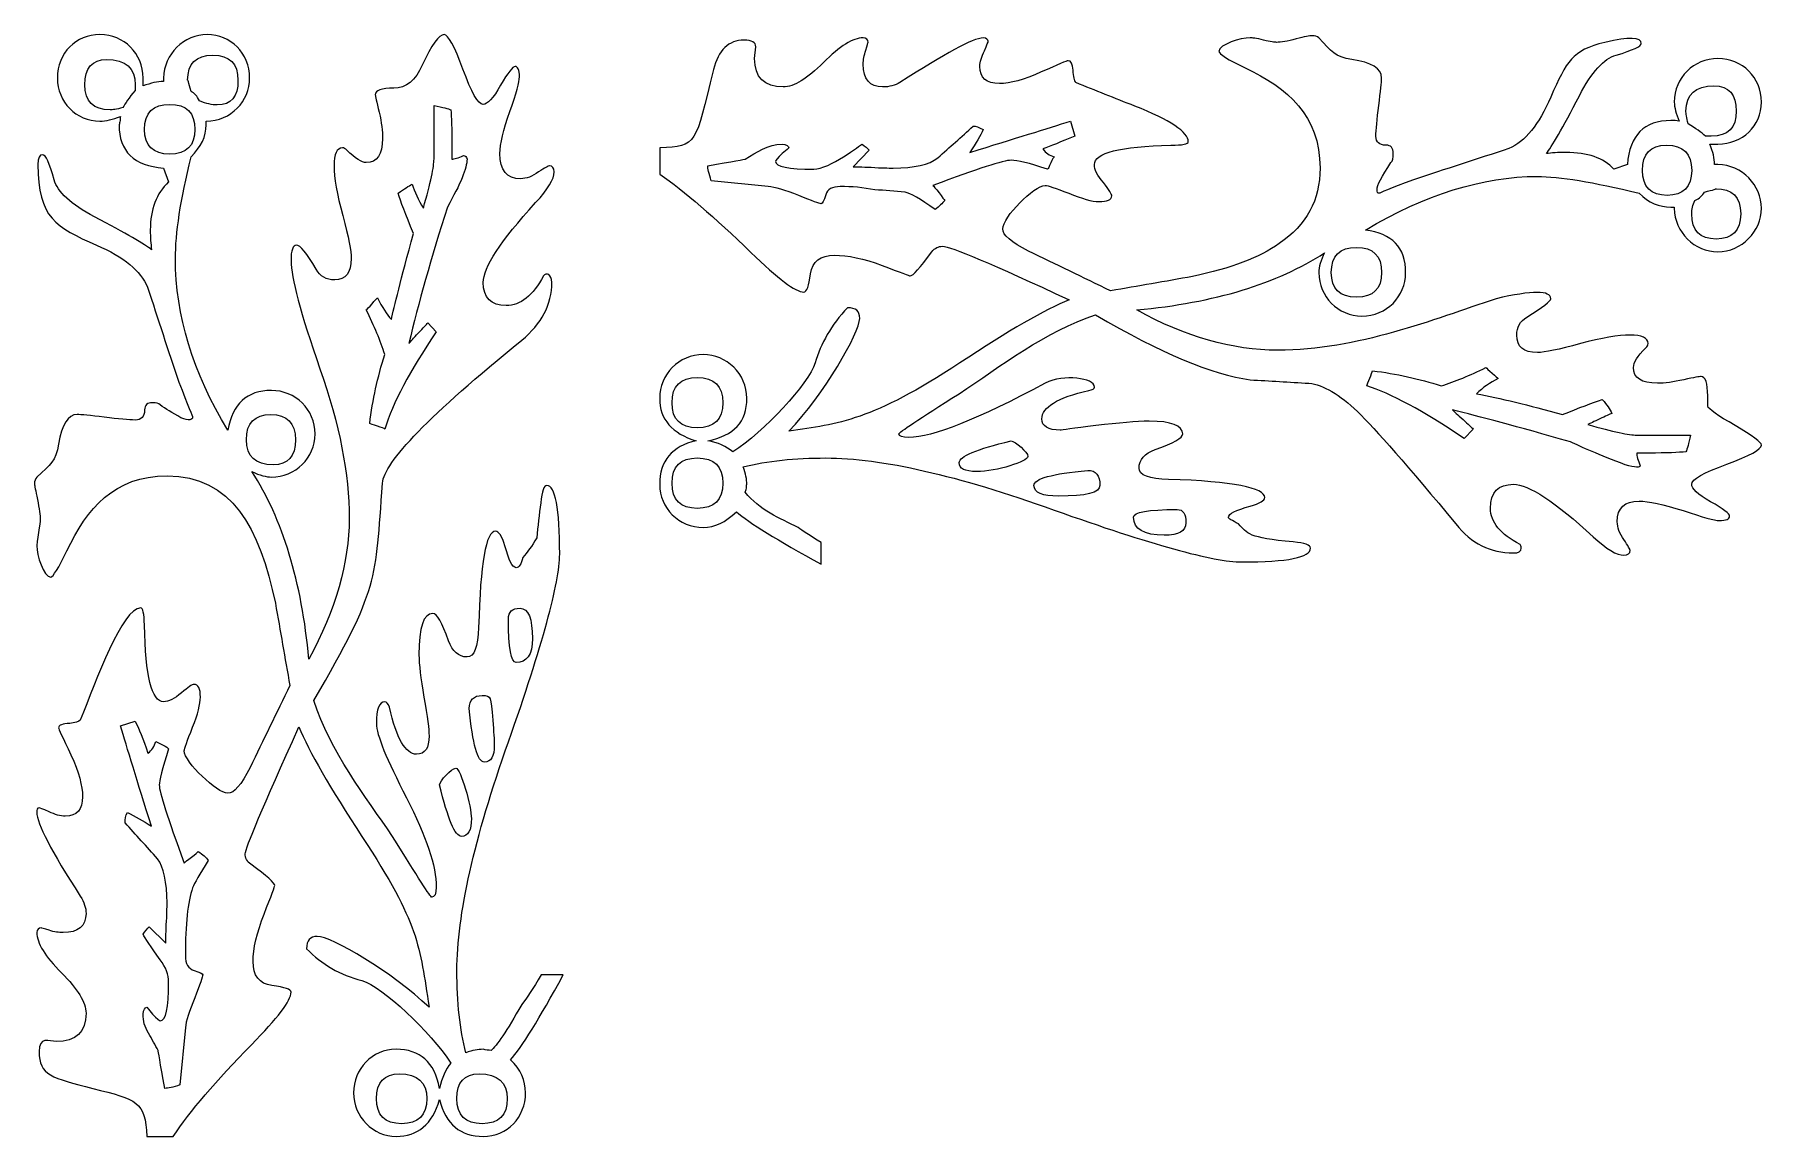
# Model space of a CAD drawing. Header units: centimetres. Extents: x -5.5 to 5.3, y -1.1 to 5.7.
import ezdxf

# ---------------------------------------------------------------- set-up
doc = ezdxf.new("R2010")
doc.units = ezdxf.units.CM
doc.header["$MEASUREMENT"] = 0
doc.layers.add('Camada 1', color=7, linetype='Continuous')

msp = doc.modelspace()

# ---------------------------------------------------------------- linework, layer by layer
at = {"layer": 'Camada 1'}
for points, knots in [([(-4.62662, -1.1346), (-4.62662, -1.1346), (-4.79053, -1.1346), (-4.79053, -1.1346), (-4.79053, -1.1346), (-4.80122, -0.91478), (-4.84988, -0.90535), (-5.12787, -0.83523), (-5.12787, -0.83523), (-5.38212, -0.76872), (-5.46176, -0.75567), (-5.46176, -0.60598), (-5.46176, -0.60598), (-5.46176, -0.51211), (-5.39997, -0.53939), (-5.35367, -0.54301), (-5.35367, -0.54301), (-5.23244, -0.54301), (-5.16946, -0.48357), (-5.16946, -0.36596), (-5.16946, -0.36596), (-5.16946, -0.29945), (-5.22174, -0.21627), (-5.32277, -0.11533), (-5.32277, -0.11533), (-5.42371, -0.01431), (-5.47599, 0.07005), (-5.47599, 0.13538), (-5.47599, 0.13538), (-5.47599, 0.15323), (-5.4653, 0.16392), (-5.44863, 0.16392), (-5.44863, 0.16392), (-5.44863, 0.16392), (-5.43087, 0.1603), (-5.39997, 0.14961), (-5.39997, 0.14961), (-5.36789, 0.13892), (-5.337, 0.13538), (-5.31208, 0.13538), (-5.31208, 0.13538), (-5.21821, 0.13538), (-5.16946, 0.17461), (-5.16946, 0.25417), (-5.16946, 0.25417), (-5.16946, 0.2886), (-5.18015, 0.3243), (-5.20516, 0.36227), (-5.20516, 0.36227), (-5.38574, 0.64026), (-5.47599, 0.81486), (-5.47599, 0.88381), (-5.47599, 0.88381), (-5.47953, 0.90166), (-5.47246, 0.91235), (-5.46176, 0.91235), (-5.46176, 0.91235), (-5.45814, 0.91235), (-5.43794, 0.9052), (-5.39997, 0.88735), (-5.39997, 0.88735), (-5.36074, 0.87076), (-5.32984, 0.86007), (-5.29894, 0.86007), (-5.29894, 0.86007), (-5.22536, 0.86007), (-5.19085, 0.90166), (-5.19085, 0.98122), (-5.19085, 0.98122), (-5.19085, 1.04773), (-5.21467, 1.13444), (-5.26333, 1.24254), (-5.26333, 1.24254), (-5.31561, 1.35072), (-5.34053, 1.40654), (-5.34053, 1.41007), (-5.34053, 1.41007), (-5.34053, 1.42674), (-5.31561, 1.43743), (-5.27049, 1.43743), (-5.27049, 1.43743), (-5.23959, 1.44097), (-5.21467, 1.44813), (-5.20516, 1.45882), (-5.20516, 1.45882), (-5.10649, 1.70591), (-4.94375, 2.15733), (-4.8285, 2.15733), (-4.8285, 2.15733), (-4.81427, 2.15733), (-4.80838, 2.12289), (-4.80476, 2.05041), (-4.80476, 2.05041), (-4.80122, 1.73319), (-4.75963, 1.57281), (-4.68597, 1.57281), (-4.68597, 1.57281), (-4.65507, 1.57281), (-4.61946, 1.59066), (-4.57434, 1.62871), (-4.57434, 1.62871), (-4.53275, 1.66314), (-4.50901, 1.68091), (-4.49831, 1.68091), (-4.49831, 1.68091), (-4.46977, 1.68091), (-4.45673, 1.65363), (-4.45673, 1.60135), (-4.45673, 1.60135), (-4.45673, 1.55976), (-4.47331, 1.49679), (-4.50539, 1.41361), (-4.50539, 1.41361), (-4.53982, 1.32934), (-4.55767, 1.28059), (-4.55767, 1.26636), (-4.55767, 1.26636), (-4.55767, 1.19741), (-4.35216, 1.0026), (-4.28566, 1.0026), (-4.28566, 1.0026), (-4.2476, 1.0026), (-4.20248, 1.05488), (-4.14666, 1.16298), (-4.14666, 1.16298), (-4.06584, 1.33287), (-3.98266, 1.50394), (-3.89948, 1.67383), (-3.89948, 1.67383), (-3.93038, 1.8449), (-3.95892, 2.0148), (-3.98982, 2.18587), (-3.98982, 2.18587), (-4.08722, 2.65867), (-4.26427, 2.97942), (-4.66459, 2.97942), (-4.66459, 2.97942), (-4.99604, 2.97942), (-5.16239, 2.77746), (-5.28825, 2.51252), (-5.28825, 2.51252), (-5.34053, 2.40442), (-5.37505, 2.34978), (-5.38928, 2.34978), (-5.38928, 2.34978), (-5.4344, 2.34978), (-5.47599, 2.48524), (-5.47599, 2.54459), (-5.47599, 2.54459), (-5.47599, 2.55411), (-5.47246, 2.58265), (-5.4653, 2.62777), (-5.4653, 2.62777), (-5.45814, 2.66936), (-5.45461, 2.6979), (-5.45461, 2.70741), (-5.45461, 2.70741), (-5.45461, 2.73233), (-5.46176, 2.77392), (-5.47246, 2.83327), (-5.47246, 2.83327), (-5.48315, 2.88917), (-5.49022, 2.91999), (-5.49022, 2.92714), (-5.49022, 2.92714), (-5.49022, 2.94853), (-5.48668, 2.96158), (-5.47599, 2.97227), (-5.47599, 2.97227), (-5.38928, 3.05191), (-5.3572, 3.06967), (-5.34053, 3.17786), (-5.34053, 3.17786), (-5.31915, 3.299), (-5.28118, 3.36198), (-5.22536, 3.36198), (-5.22536, 3.36198), (-5.20154, 3.36198), (-5.14219, 3.35482), (-5.05547, 3.34531), (-5.05547, 3.34531), (-4.9675, 3.33461), (-4.90217, 3.32754), (-4.86302, 3.32754), (-4.86302, 3.32754), (-4.82496, 3.32754), (-4.80476, 3.34766), (-4.80476, 3.39043), (-4.80476, 3.39043), (-4.80476, 3.42133), (-4.787, 3.43564), (-4.7561, 3.43564), (-4.7561, 3.43564), (-4.73109, 3.43564), (-4.71687, 3.43202), (-4.70735, 3.42133), (-4.70735, 3.42133), (-4.67528, 3.39641), (-4.63369, 3.37267), (-4.57787, 3.34177), (-4.57787, 3.34177), (-4.52913, 3.32392), (-4.50539, 3.32392), (-4.50539, 3.34766), (-4.50539, 3.34766), (-4.50539, 3.34531), (-4.53275, 3.41779), (-4.5921, 3.56394), (-4.5921, 3.56394), (-4.65869, 3.76229), (-4.7204, 3.9571), (-4.787, 4.15553), (-4.787, 4.15553), (-4.8285, 4.25647), (-4.93306, 4.34327), (-5.10413, 4.41685), (-5.10413, 4.41685), (-5.3572, 4.52857), (-5.46884, 4.58674), (-5.46884, 4.91819), (-5.46884, 4.91819), (-5.46884, 4.95978), (-5.45814, 4.97999), (-5.44156, 4.97999), (-5.44156, 4.97999), (-5.42018, 4.97999), (-5.39643, 4.92889), (-5.36789, 4.82441), (-5.36789, 4.82441), (-5.34769, 4.74712), (-5.26333, 4.6711), (-5.11718, 4.5939), (-5.11718, 4.5939), (-4.91883, 4.48934), (-4.80122, 4.42047), (-4.76199, 4.3884), (-4.76199, 4.3884), (-4.76561, 4.42401), (-4.76915, 4.4656), (-4.76915, 4.51072), (-4.76915, 4.51072), (-4.76915, 4.63903), (-4.73109, 4.74005), (-4.65507, 4.8101), (-4.65507, 4.8101), (-4.65507, 4.8101), (-4.68597, 4.89681), (-4.68597, 4.89681), (-4.68597, 4.89681), (-4.87009, 4.91112), (-4.96396, 5.00137), (-4.96396, 5.16537), (-4.96396, 5.16537), (-4.96042, 5.17606), (-4.96042, 5.18195), (-4.9568, 5.19265), (-4.9568, 5.19265), (-4.9568, 5.1998), (-4.9568, 5.20687), (-4.95445, 5.21757), (-4.95445, 5.21757), (-5.00319, 5.1998), (-5.04478, 5.18911), (-5.08275, 5.18911), (-5.08275, 5.18911), (-5.23244, 5.18911), (-5.34769, 5.3079), (-5.34769, 5.45759), (-5.34769, 5.45759), (-5.34769, 5.61443), (-5.23244, 5.72842), (-5.08275, 5.72842), (-5.08275, 5.72842), (-4.93306, 5.72842), (-4.81427, 5.61081), (-4.81427, 5.45759), (-4.81427, 5.45759), (-4.81427, 5.45759), (-4.81427, 5.40884), (-4.81427, 5.40884), (-4.81427, 5.40884), (-4.76561, 5.42551), (-4.72402, 5.4362), (-4.68597, 5.4362), (-4.68597, 5.4362), (-4.68597, 5.4362), (-4.68597, 5.45759), (-4.68597, 5.45759), (-4.68597, 5.45759), (-4.68597, 5.60727), (-4.55767, 5.72842), (-4.41396, 5.72842), (-4.41396, 5.72842), (-4.27134, 5.72842), (-4.1502, 5.61443), (-4.1502, 5.45759), (-4.1502, 5.45759), (-4.1502, 5.31506), (-4.26427, 5.18911), (-4.42103, 5.18911), (-4.42103, 5.18911), (-4.42103, 5.18911), (-4.42103, 5.16537), (-4.42103, 5.16537), (-4.42103, 5.16537), (-4.42103, 5.09524), (-4.45311, 5.02873), (-4.5149, 4.96694), (-4.5149, 4.96694), (-4.58141, 4.69846), (-4.61231, 4.48934), (-4.61231, 4.33376), (-4.61231, 4.33376), (-4.61231, 3.98211), (-4.50539, 3.6233), (-4.28566, 3.26457), (-4.28566, 3.26457), (-4.25829, 3.42848), (-4.16678, 3.51166), (-4.01474, 3.51166), (-4.01474, 3.51166), (-3.86505, 3.51166), (-3.74273, 3.39405), (-3.74273, 3.24074), (-3.74273, 3.24074), (-3.74273, 3.09106), (-3.86505, 2.97227), (-4.01474, 2.97227), (-4.01474, 2.97227), (-4.04564, 2.97227), (-4.08722, 2.98296), (-4.13597, 3.00679), (-4.13597, 3.00679), (-3.94469, 2.71095), (-3.8259, 2.32124), (-3.78069, 1.83775), (-3.78069, 1.83775), (-3.61442, 2.14781), (-3.53007, 2.44011), (-3.53007, 2.71448), (-3.53007, 2.71448), (-3.53007, 2.99012), (-3.58942, 3.299), (-3.71183, 3.64704), (-3.71183, 3.64704), (-3.83298, 3.99162), (-3.89241, 4.21851), (-3.89241, 4.31945), (-3.89241, 4.31945), (-3.89241, 4.38478), (-3.88172, 4.41685), (-3.85798, 4.41685), (-3.85798, 4.41685), (-3.8366, 4.41685), (-3.79501, 4.36819), (-3.73557, 4.26717), (-3.73557, 4.26717), (-3.71183, 4.22204), (-3.6726, 4.20066), (-3.62032, 4.20066), (-3.62032, 4.20066), (-3.55145, 4.20066), (-3.51702, 4.24578), (-3.51702, 4.33376), (-3.51702, 4.33376), (-3.51702, 4.37888), (-3.5336, 4.4656), (-3.5693, 4.60106), (-3.5693, 4.60106), (-3.60727, 4.7329), (-3.62394, 4.83746), (-3.62394, 4.91112), (-3.62394, 4.91112), (-3.62394, 4.98361), (-3.60727, 5.02275), (-3.57166, 5.02275), (-3.57166, 5.02275), (-3.56214, 5.02275), (-3.55499, 5.01922), (-3.54429, 5.00853), (-3.54429, 5.00853), (-3.49201, 4.95625), (-3.45042, 4.93133), (-3.42315, 4.93133), (-3.42315, 4.93133), (-3.35664, 4.93133), (-3.32212, 4.97999), (-3.32212, 5.08101), (-3.32212, 5.08101), (-3.32212, 5.12732), (-3.3281, 5.17842), (-3.34233, 5.24493), (-3.34233, 5.24493), (-3.36018, 5.31144), (-3.36733, 5.34587), (-3.36733, 5.35303), (-3.36733, 5.35303), (-3.36733, 5.38039), (-3.3281, 5.39461), (-3.25208, 5.39461), (-3.25208, 5.39461), (-3.17488, 5.39461), (-3.11662, 5.44336), (-3.07503, 5.53714), (-3.07503, 5.53714), (-3.01568, 5.66663), (-2.97055, 5.72842), (-2.93848, 5.72842), (-2.93848, 5.72842), (-2.91465, 5.72842), (-2.87306, 5.65593), (-2.82087, 5.5134), (-2.82087, 5.5134), (-2.76858, 5.36725), (-2.727, 5.29367), (-2.69492, 5.29367), (-2.69492, 5.29367), (-2.67118, 5.29367), (-2.63195, 5.33164), (-2.58682, 5.41246), (-2.58682, 5.41246), (-2.54161, 5.49202), (-2.5108, 5.53007), (-2.49649, 5.53007), (-2.49649, 5.53007), (-2.4799, 5.53007), (-2.46921, 5.50987), (-2.46921, 5.46474), (-2.46921, 5.46474), (-2.46921, 5.43267), (-2.48942, 5.36372), (-2.52856, 5.24846), (-2.52856, 5.24846), (-2.57015, 5.13329), (-2.59036, 5.0465), (-2.59036, 4.98714), (-2.59036, 4.98714), (-2.59036, 4.88258), (-2.54877, 4.8303), (-2.46206, 4.8303), (-2.46206, 4.8303), (-2.42762, 4.8303), (-2.38839, 4.84461), (-2.35042, 4.87307), (-2.35042, 4.87307), (-2.31237, 4.89681), (-2.28745, 4.91112), (-2.28147, 4.91112), (-2.28147, 4.91112), (-2.26362, 4.91112), (-2.25293, 4.89681), (-2.25293, 4.87307), (-2.25293, 4.87307), (-2.25293, 4.82794), (-2.29099, 4.76497), (-2.36819, 4.68179), (-2.36819, 4.68179), (-2.58682, 4.44068), (-2.69492, 4.27786), (-2.69492, 4.18407), (-2.69492, 4.18407), (-2.69492, 4.08902), (-2.64618, 4.04028), (-2.55231, 4.04028), (-2.55231, 4.04028), (-2.46206, 4.04028), (-2.38486, 4.10325), (-2.31953, 4.22566), (-2.31953, 4.22566), (-2.30168, 4.2494), (-2.26724, 4.23635), (-2.26724, 4.18407), (-2.26724, 4.18407), (-2.26724, 4.04744), (-2.33022, 3.92629), (-2.4549, 3.82526), (-2.4549, 3.82526), (-3.02637, 3.36198), (-3.31505, 3.0626), (-3.32212, 2.9343), (-3.32212, 2.9343), (-3.36733, 2.32124), (-3.34233, 2.28681), (-3.7498, 1.57996), (-3.7498, 1.57996), (-3.64886, 1.26392), (-3.42904, 0.98122), (-3.25923, 0.73413), (-3.25923, 0.73413), (-3.10239, 0.47988), (-3.02275, 0.35511), (-3.01568, 0.35511), (-3.01568, 0.35511), (-2.99783, 0.35511), (-2.98714, 0.37532), (-2.98714, 0.41808), (-2.98714, 0.41808), (-2.98714, 0.55001), (-3.05011, 0.73413), (-3.17244, 0.97406), (-3.17244, 0.97406), (-3.2972, 1.21526), (-3.36018, 1.36731), (-3.36018, 1.43743), (-3.36018, 1.43743), (-3.36018, 1.52768), (-3.34233, 1.57281), (-3.30789, 1.57281), (-3.30789, 1.57281), (-3.2972, 1.57281), (-3.28651, 1.5633), (-3.27935, 1.53838), (-3.27935, 1.53838), (-3.23423, 1.34356), (-3.17841, 1.24616), (-3.10955, 1.24616), (-3.10955, 1.24616), (-3.05727, 1.24616), (-3.03226, 1.28413), (-3.03226, 1.36141), (-3.03226, 1.36141), (-3.03226, 1.39938), (-3.04295, 1.47902), (-3.06434, 1.60135), (-3.06434, 1.60135), (-3.08454, 1.71896), (-3.09523, 1.80685), (-3.09523, 1.86511), (-3.09523, 1.86511), (-3.09523, 2.03618), (-3.06796, 2.12289), (-3.00852, 2.12289), (-3.00852, 2.12289), (-2.9836, 2.12289), (-2.9527, 2.06708), (-2.91112, 1.953), (-2.91112, 1.953), (-2.8862, 1.88649), (-2.84814, 1.85198), (-2.79586, 1.85198), (-2.79586, 1.85198), (-2.75074, 1.85198), (-2.727, 1.91377), (-2.72338, 2.03618), (-2.72338, 2.03618), (-2.71268, 2.43649), (-2.67825, 2.63493), (-2.6189, 2.63493), (-2.6189, 2.63493), (-2.59751, 2.63493), (-2.57731, 2.60285), (-2.55946, 2.54459), (-2.55946, 2.54459), (-2.53454, 2.45434), (-2.51434, 2.40795), (-2.48942, 2.40795), (-2.48942, 2.40795), (-2.47275, 2.40795), (-2.45852, 2.42942), (-2.44783, 2.47093), (-2.44783, 2.47093), (-2.42047, 2.503), (-2.39193, 2.54106), (-2.36111, 2.59334), (-2.36111, 2.59334), (-2.35396, 2.66582), (-2.3468, 2.73949), (-2.33611, 2.81189), (-2.33611, 2.81189), (-2.33022, 2.88555), (-2.31591, 2.91999), (-2.29814, 2.91999), (-2.29814, 2.91999), (-2.24586, 2.91999), (-2.2185, 2.77746), (-2.2185, 2.49231), (-2.2185, 2.49231), (-2.2185, 2.31417), (-2.3266, 1.92446), (-2.53808, 1.32218), (-2.53808, 1.32218), (-2.75074, 0.72108), (-2.85883, 0.24348), (-2.85883, -0.10102), (-2.85883, -0.10102), (-2.85883, -0.29945), (-2.84099, -0.46934), (-2.80302, -0.61305), (-2.80302, -0.61305), (-2.76143, -0.59883), (-2.727, -0.59167), (-2.69492, -0.59167), (-2.69492, -0.59167), (-2.68061, -0.59529), (-2.66049, -0.59883), (-2.64618, -0.59883), (-2.64618, -0.59883), (-2.61174, -0.57391), (-2.54877, -0.47642), (-2.4549, -0.31368), (-2.4549, -0.31368), (-2.424, -0.27453), (-2.38486, -0.21274), (-2.33375, -0.12838), (-2.33375, -0.12838), (-2.33375, -0.12838), (-2.19712, -0.12838), (-2.19712, -0.12838), (-2.19712, -0.12838), (-2.3468, -0.40401), (-2.4549, -0.57744), (-2.52503, -0.65818), (-2.52503, -0.65818), (-2.46206, -0.71644), (-2.43116, -0.78648), (-2.43116, -0.86259), (-2.43116, -0.86259), (-2.43116, -1.01581), (-2.54523, -1.1346), (-2.69492, -1.1346), (-2.69492, -1.1346), (-2.83745, -1.1346), (-2.92778, -1.05858), (-2.96693, -0.90535), (-2.96693, -0.90535), (-3.01206, -1.05858), (-3.10239, -1.1346), (-3.23785, -1.1346), (-3.23785, -1.1346), (-3.38038, -1.1346), (-3.50271, -1.01227), (-3.50271, -0.86259), (-3.50271, -0.86259), (-3.50271, -0.71408), (-3.38754, -0.59167), (-3.23785, -0.59167), (-3.23785, -0.59167), (-3.08816, -0.59167), (-2.99783, -0.67131), (-2.96693, -0.83523), (-2.96693, -0.83523), (-2.9527, -0.76872), (-2.92778, -0.71644), (-2.89689, -0.67838), (-2.89689, -0.67838), (-3.02275, -0.48357), (-3.32212, -0.20205), (-3.45042, -0.16399), (-3.45042, -0.16399), (-3.58588, -0.12838), (-3.70114, -0.06305), (-3.79501, 0.03435), (-3.79501, 0.03435), (-3.79501, 0.08663), (-3.77362, 0.11164), (-3.72841, 0.11164), (-3.72841, 0.11164), (-3.6417, 0.11164), (-3.25923, -0.11171), (-3.03226, -0.33035), (-3.03226, -0.33035), (-3.0917, 0.05574), (-3.0917, 0.18766), (-3.45042, 0.73413), (-3.45042, 0.73413), (-3.64886, 1.03703), (-3.78069, 1.26392), (-3.84367, 1.41605), (-3.84367, 1.41605), (-4.06584, 0.91942), (-4.17747, 0.6581), (-4.17747, 0.62603), (-4.17747, 0.62603), (-4.17747, 0.60229), (-4.16678, 0.57728), (-4.14304, 0.5607), (-4.14304, 0.5607), (-4.0421, 0.48703), (-3.99335, 0.44544), (-3.99335, 0.4276), (-3.99335, 0.4276), (-3.99335, 0.42524), (-4.01474, 0.3658), (-4.05986, 0.25063), (-4.05986, 0.25063), (-4.10507, 0.13538), (-4.12881, 0.03435), (-4.12881, -0.0452), (-4.12881, -0.0452), (-4.12881, -0.13192), (-4.09076, -0.1842), (-4.0112, -0.19489), (-4.0112, -0.19489), (-3.93038, -0.20558), (-3.89241, -0.21863), (-3.89241, -0.23648), (-3.89241, -0.23648), (-3.89241, -0.28876), (-3.97559, -0.39686), (-4.1395, -0.56439), (-4.1395, -0.56439), (-4.35924, -0.7901), (-4.52206, -0.97776), (-4.62662, -1.1346)], [0, 0, 0, 0, 0.00564972, 0.00564972, 0.00564972, 0.00564972, 0.01129944, 0.01129944, 0.01129944, 0.01129944, 0.01694915, 0.01694915, 0.01694915, 0.01694915, 0.02259887, 0.02259887, 0.02259887, 0.02259887, 0.02824859, 0.02824859, 0.02824859, 0.02824859, 0.03389831, 0.03389831, 0.03389831, 0.03389831, 0.03954802, 0.03954802, 0.03954802, 0.03954802, 0.04519774, 0.04519774, 0.04519774, 0.04519774, 0.05084746, 0.05084746, 0.05084746, 0.05084746, 0.05649718, 0.05649718, 0.05649718, 0.05649718, 0.06214689, 0.06214689, 0.06214689, 0.06214689, 0.06779661, 0.06779661, 0.06779661, 0.06779661, 0.07344633, 0.07344633, 0.07344633, 0.07344633, 0.07909605, 0.07909605, 0.07909605, 0.07909605, 0.08474576, 0.08474576, 0.08474576, 0.08474576, 0.09039548, 0.09039548, 0.09039548, 0.09039548, 0.0960452, 0.0960452, 0.0960452, 0.0960452, 0.10169492, 0.10169492, 0.10169492, 0.10169492, 0.10734463, 0.10734463, 0.10734463, 0.10734463, 0.11299435, 0.11299435, 0.11299435, 0.11299435, 0.11864407, 0.11864407, 0.11864407, 0.11864407, 0.12429379, 0.12429379, 0.12429379, 0.12429379, 0.1299435, 0.1299435, 0.1299435, 0.1299435, 0.13559322, 0.13559322, 0.13559322, 0.13559322, 0.14124294, 0.14124294, 0.14124294, 0.14124294, 0.14689266, 0.14689266, 0.14689266, 0.14689266, 0.15254237, 0.15254237, 0.15254237, 0.15254237, 0.15819209, 0.15819209, 0.15819209, 0.15819209, 0.16384181, 0.16384181, 0.16384181, 0.16384181, 0.16949153, 0.16949153, 0.16949153, 0.16949153, 0.17514124, 0.17514124, 0.17514124, 0.17514124, 0.18079096, 0.18079096, 0.18079096, 0.18079096, 0.18644068, 0.18644068, 0.18644068, 0.18644068, 0.1920904, 0.1920904, 0.1920904, 0.1920904, 0.19774011, 0.19774011, 0.19774011, 0.19774011, 0.20338983, 0.20338983, 0.20338983, 0.20338983, 0.20903955, 0.20903955, 0.20903955, 0.20903955, 0.21468927, 0.21468927, 0.21468927, 0.21468927, 0.22033898, 0.22033898, 0.22033898, 0.22033898, 0.2259887, 0.2259887, 0.2259887, 0.2259887, 0.23163842, 0.23163842, 0.23163842, 0.23163842, 0.23728814, 0.23728814, 0.23728814, 0.23728814, 0.24293785, 0.24293785, 0.24293785, 0.24293785, 0.24858757, 0.24858757, 0.24858757, 0.24858757, 0.25423729, 0.25423729, 0.25423729, 0.25423729, 0.25988701, 0.25988701, 0.25988701, 0.25988701, 0.26553672, 0.26553672, 0.26553672, 0.26553672, 0.27118644, 0.27118644, 0.27118644, 0.27118644, 0.27683616, 0.27683616, 0.27683616, 0.27683616, 0.28248588, 0.28248588, 0.28248588, 0.28248588, 0.28813559, 0.28813559, 0.28813559, 0.28813559, 0.29378531, 0.29378531, 0.29378531, 0.29378531, 0.29943503, 0.29943503, 0.29943503, 0.29943503, 0.30508475, 0.30508475, 0.30508475, 0.30508475, 0.31073446, 0.31073446, 0.31073446, 0.31073446, 0.31638418, 0.31638418, 0.31638418, 0.31638418, 0.3220339, 0.3220339, 0.3220339, 0.3220339, 0.32768362, 0.32768362, 0.32768362, 0.32768362, 0.33333333, 0.33333333, 0.33333333, 0.33333333, 0.33898305, 0.33898305, 0.33898305, 0.33898305, 0.34463277, 0.34463277, 0.34463277, 0.34463277, 0.35028249, 0.35028249, 0.35028249, 0.35028249, 0.3559322, 0.3559322, 0.3559322, 0.3559322, 0.36158192, 0.36158192, 0.36158192, 0.36158192, 0.36723164, 0.36723164, 0.36723164, 0.36723164, 0.37288136, 0.37288136, 0.37288136, 0.37288136, 0.37853107, 0.37853107, 0.37853107, 0.37853107, 0.38418079, 0.38418079, 0.38418079, 0.38418079, 0.38983051, 0.38983051, 0.38983051, 0.38983051, 0.39548023, 0.39548023, 0.39548023, 0.39548023, 0.40112994, 0.40112994, 0.40112994, 0.40112994, 0.40677966, 0.40677966, 0.40677966, 0.40677966, 0.41242938, 0.41242938, 0.41242938, 0.41242938, 0.4180791, 0.4180791, 0.4180791, 0.4180791, 0.42372881, 0.42372881, 0.42372881, 0.42372881, 0.42937853, 0.42937853, 0.42937853, 0.42937853, 0.43502825, 0.43502825, 0.43502825, 0.43502825, 0.44067797, 0.44067797, 0.44067797, 0.44067797, 0.44632768, 0.44632768, 0.44632768, 0.44632768, 0.4519774, 0.4519774, 0.4519774, 0.4519774, 0.45762712, 0.45762712, 0.45762712, 0.45762712, 0.46327684, 0.46327684, 0.46327684, 0.46327684, 0.46892655, 0.46892655, 0.46892655, 0.46892655, 0.47457627, 0.47457627, 0.47457627, 0.47457627, 0.48022599, 0.48022599, 0.48022599, 0.48022599, 0.48587571, 0.48587571, 0.48587571, 0.48587571, 0.49152542, 0.49152542, 0.49152542, 0.49152542, 0.49717514, 0.49717514, 0.49717514, 0.49717514, 0.50282486, 0.50282486, 0.50282486, 0.50282486, 0.50847458, 0.50847458, 0.50847458, 0.50847458, 0.51412429, 0.51412429, 0.51412429, 0.51412429, 0.51977401, 0.51977401, 0.51977401, 0.51977401, 0.52542373, 0.52542373, 0.52542373, 0.52542373, 0.53107345, 0.53107345, 0.53107345, 0.53107345, 0.53672316, 0.53672316, 0.53672316, 0.53672316, 0.54237288, 0.54237288, 0.54237288, 0.54237288, 0.5480226, 0.5480226, 0.5480226, 0.5480226, 0.55367232, 0.55367232, 0.55367232, 0.55367232, 0.55932203, 0.55932203, 0.55932203, 0.55932203, 0.56497175, 0.56497175, 0.56497175, 0.56497175, 0.57062147, 0.57062147, 0.57062147, 0.57062147, 0.57627119, 0.57627119, 0.57627119, 0.57627119, 0.5819209, 0.5819209, 0.5819209, 0.5819209, 0.58757062, 0.58757062, 0.58757062, 0.58757062, 0.59322034, 0.59322034, 0.59322034, 0.59322034, 0.59887006, 0.59887006, 0.59887006, 0.59887006, 0.60451977, 0.60451977, 0.60451977, 0.60451977, 0.61016949, 0.61016949, 0.61016949, 0.61016949, 0.61581921, 0.61581921, 0.61581921, 0.61581921, 0.62146893, 0.62146893, 0.62146893, 0.62146893, 0.62711864, 0.62711864, 0.62711864, 0.62711864, 0.63276836, 0.63276836, 0.63276836, 0.63276836, 0.63841808, 0.63841808, 0.63841808, 0.63841808, 0.6440678, 0.6440678, 0.6440678, 0.6440678, 0.64971751, 0.64971751, 0.64971751, 0.64971751, 0.65536723, 0.65536723, 0.65536723, 0.65536723, 0.66101695, 0.66101695, 0.66101695, 0.66101695, 0.66666667, 0.66666667, 0.66666667, 0.66666667, 0.67231638, 0.67231638, 0.67231638, 0.67231638, 0.6779661, 0.6779661, 0.6779661, 0.6779661, 0.68361582, 0.68361582, 0.68361582, 0.68361582, 0.68926554, 0.68926554, 0.68926554, 0.68926554, 0.69491525, 0.69491525, 0.69491525, 0.69491525, 0.70056497, 0.70056497, 0.70056497, 0.70056497, 0.70621469, 0.70621469, 0.70621469, 0.70621469, 0.71186441, 0.71186441, 0.71186441, 0.71186441, 0.71751412, 0.71751412, 0.71751412, 0.71751412, 0.72316384, 0.72316384, 0.72316384, 0.72316384, 0.72881356, 0.72881356, 0.72881356, 0.72881356, 0.73446328, 0.73446328, 0.73446328, 0.73446328, 0.74011299, 0.74011299, 0.74011299, 0.74011299, 0.74576271, 0.74576271, 0.74576271, 0.74576271, 0.75141243, 0.75141243, 0.75141243, 0.75141243, 0.75706215, 0.75706215, 0.75706215, 0.75706215, 0.76271186, 0.76271186, 0.76271186, 0.76271186, 0.76836158, 0.76836158, 0.76836158, 0.76836158, 0.7740113, 0.7740113, 0.7740113, 0.7740113, 0.77966102, 0.77966102, 0.77966102, 0.77966102, 0.78531073, 0.78531073, 0.78531073, 0.78531073, 0.79096045, 0.79096045, 0.79096045, 0.79096045, 0.79661017, 0.79661017, 0.79661017, 0.79661017, 0.80225989, 0.80225989, 0.80225989, 0.80225989, 0.8079096, 0.8079096, 0.8079096, 0.8079096, 0.81355932, 0.81355932, 0.81355932, 0.81355932, 0.81920904, 0.81920904, 0.81920904, 0.81920904, 0.82485876, 0.82485876, 0.82485876, 0.82485876, 0.83050847, 0.83050847, 0.83050847, 0.83050847, 0.83615819, 0.83615819, 0.83615819, 0.83615819, 0.84180791, 0.84180791, 0.84180791, 0.84180791, 0.84745763, 0.84745763, 0.84745763, 0.84745763, 0.85310734, 0.85310734, 0.85310734, 0.85310734, 0.85875706, 0.85875706, 0.85875706, 0.85875706, 0.86440678, 0.86440678, 0.86440678, 0.86440678, 0.8700565, 0.8700565, 0.8700565, 0.8700565, 0.87570621, 0.87570621, 0.87570621, 0.87570621, 0.88135593, 0.88135593, 0.88135593, 0.88135593, 0.88700565, 0.88700565, 0.88700565, 0.88700565, 0.89265537, 0.89265537, 0.89265537, 0.89265537, 0.89830508, 0.89830508, 0.89830508, 0.89830508, 0.9039548, 0.9039548, 0.9039548, 0.9039548, 0.90960452, 0.90960452, 0.90960452, 0.90960452, 0.91525424, 0.91525424, 0.91525424, 0.91525424, 0.92090395, 0.92090395, 0.92090395, 0.92090395, 0.92655367, 0.92655367, 0.92655367, 0.92655367, 0.93220339, 0.93220339, 0.93220339, 0.93220339, 0.93785311, 0.93785311, 0.93785311, 0.93785311, 0.94350282, 0.94350282, 0.94350282, 0.94350282, 0.94915254, 0.94915254, 0.94915254, 0.94915254, 0.95480226, 0.95480226, 0.95480226, 0.95480226, 0.96045198, 0.96045198, 0.96045198, 0.96045198, 0.96610169, 0.96610169, 0.96610169, 0.96610169, 0.97175141, 0.97175141, 0.97175141, 0.97175141, 0.97740113, 0.97740113, 0.97740113, 0.97740113, 0.98305085, 0.98305085, 0.98305085, 0.98305085, 0.98870056, 0.98870056, 0.98870056, 0.98870056, 1, 1, 1, 1]), ([(-1.59551, 4.85884), (-1.59551, 4.85884), (-1.59551, 5.02275), (-1.59551, 5.02275), (-1.59551, 5.02275), (-1.35793, 5.03227), (-1.37569, 5.0465), (-1.26052, 5.50987), (-1.26052, 5.50987), (-1.22963, 5.63101), (-1.16665, 5.69399), (-1.06925, 5.69399), (-1.06925, 5.69399), (-1.0205, 5.69399), (-0.99676, 5.67976), (-0.99676, 5.6524), (-0.99676, 5.6524), (-0.99676, 5.6524), (-1.00392, 5.57873), (-1.00392, 5.57873), (-1.00392, 5.57873), (-1.00392, 5.46112), (-0.94448, 5.40177), (-0.82569, 5.40177), (-0.82569, 5.40177), (-0.75918, 5.40177), (-0.676, 5.45405), (-0.57506, 5.55499), (-0.57506, 5.55499), (-0.47404, 5.65593), (-0.39086, 5.70821), (-0.32789, 5.70821), (-0.32789, 5.70821), (-0.30768, 5.70821), (-0.29699, 5.69752), (-0.29699, 5.67976), (-0.29699, 5.67976), (-0.29699, 5.67976), (-0.30061, 5.66309), (-0.3113, 5.63101), (-0.3113, 5.63101), (-0.32081, 5.60012), (-0.32789, 5.56922), (-0.32789, 5.5443), (-0.32789, 5.5443), (-0.32789, 5.45043), (-0.2863, 5.40177), (-0.20674, 5.40177), (-0.20674, 5.40177), (-0.16397, 5.40177), (-0.12954, 5.41246), (-0.09864, 5.42905), (-0.09864, 5.42905), (0.18288, 5.61081), (0.35395, 5.70468), (0.42055, 5.70821), (0.42055, 5.70821), (0.44075, 5.70468), (0.45144, 5.69752), (0.45144, 5.68683), (0.45144, 5.68683), (0.45144, 5.6833), (0.44429, 5.66663), (0.42762, 5.62748), (0.42762, 5.62748), (0.40985, 5.58943), (0.39916, 5.55853), (0.39916, 5.53007), (0.39916, 5.53007), (0.39916, 5.45759), (0.44075, 5.42315), (0.52149, 5.42315), (0.52149, 5.42315), (0.58682, 5.42315), (0.67471, 5.44689), (0.78163, 5.49556), (0.78163, 5.49556), (0.88619, 5.54076), (0.94201, 5.56568), (0.94916, 5.56568), (0.94916, 5.56568), (0.96701, 5.56568), (0.97653, 5.5443), (0.98006, 5.50625), (0.98006, 5.50625), (0.9836, 5.46828), (0.98722, 5.43974), (0.99791, 5.42905), (0.99791, 5.42905), (1.12023, 5.38039), (1.24138, 5.33164), (1.36379, 5.28298), (1.36379, 5.28298), (1.58596, 5.19618), (1.6976, 5.12016), (1.6976, 5.06081), (1.6976, 5.06081), (1.6976, 5.0465), (1.66316, 5.03942), (1.5895, 5.03942), (1.5895, 5.03942), (1.27228, 5.03227), (1.11308, 4.99068), (1.11308, 4.91819), (1.11308, 4.91819), (1.11308, 4.88612), (1.12975, 4.85168), (1.16898, 4.80656), (1.16898, 4.80656), (1.20341, 4.76143), (1.22126, 4.7329), (1.22126, 4.72338), (1.22126, 4.72338), (1.22126, 4.69846), (1.19272, 4.68777), (1.14044, 4.68777), (1.14044, 4.68777), (1.09885, 4.68777), (1.03588, 4.70553), (0.9527, 4.74005), (0.9527, 4.74005), (0.86961, 4.77213), (0.82086, 4.78871), (0.80663, 4.78871), (0.80663, 4.78871), (0.7365, 4.78871), (0.54169, 4.59036), (0.54169, 4.51788), (0.54169, 4.51788), (0.54169, 4.47983), (0.59397, 4.4347), (0.70207, 4.37888), (0.70207, 4.37888), (0.87314, 4.29806), (1.04303, 4.21497), (1.2141, 4.13179), (1.2141, 4.13179), (1.384, 4.16269), (1.55507, 4.18997), (1.72496, 4.22204), (1.72496, 4.22204), (1.96254, 4.27079), (2.14312, 4.33965), (2.26427, 4.42754), (2.26427, 4.42754), (2.43534, 4.54162), (2.51852, 4.69846), (2.51852, 4.89681), (2.51852, 4.89681), (2.51852, 5.22708), (2.31655, 5.39461), (2.05279, 5.52056), (2.05279, 5.52056), (1.94469, 5.57284), (1.88887, 5.60727), (1.88887, 5.62386), (1.88887, 5.62386), (1.88887, 5.66663), (2.02433, 5.70821), (2.08368, 5.70821), (2.08368, 5.70821), (2.09438, 5.70821), (2.12174, 5.70468), (2.16686, 5.69399), (2.16686, 5.69399), (2.20963, 5.6833), (2.23699, 5.67976), (2.24768, 5.67976), (2.24768, 5.67976), (2.27496, 5.67976), (2.31655, 5.68683), (2.36883, 5.70114), (2.36883, 5.70114), (2.42111, 5.71537), (2.45672, 5.72135), (2.46623, 5.72135), (2.46623, 5.72135), (2.48762, 5.72135), (2.50185, 5.71891), (2.51136, 5.70821), (2.51136, 5.70821), (2.59218, 5.6215), (2.60877, 5.58943), (2.71695, 5.57284), (2.71695, 5.57284), (2.83927, 5.55499), (2.90225, 5.51694), (2.90225, 5.45759), (2.90225, 5.45759), (2.90225, 5.43267), (2.89509, 5.37441), (2.8844, 5.28652), (2.8844, 5.28652), (2.87371, 5.1998), (2.86663, 5.13329), (2.86663, 5.09524), (2.86663, 5.09524), (2.86663, 5.05719), (2.88802, 5.03942), (2.92952, 5.03942), (2.92952, 5.03942), (2.96042, 5.03942), (2.97473, 5.02275), (2.97473, 4.98714), (2.97473, 4.98714), (2.97473, 4.95978), (2.97111, 4.94202), (2.96042, 4.93133), (2.96042, 4.93133), (2.90225, 4.84461), (2.87371, 4.78871), (2.87371, 4.76143), (2.87371, 4.76143), (2.87371, 4.74712), (2.87733, 4.74005), (2.88802, 4.74005), (2.88802, 4.74005), (2.8844, 4.74005), (2.95453, 4.76851), (3.10059, 4.82441), (3.10059, 4.82441), (3.29902, 4.88974), (3.49746, 4.95271), (3.6958, 5.01922), (3.6958, 5.01922), (3.79557, 5.06081), (3.88354, 5.16891), (3.95594, 5.3388), (3.95594, 5.3388), (4.05697, 5.56568), (4.08551, 5.62748), (4.29337, 5.67976), (4.29337, 5.67976), (4.44306, 5.71537), (4.52026, 5.71183), (4.52026, 5.6726), (4.52026, 5.6726), (4.52026, 5.65593), (4.46798, 5.63101), (4.3635, 5.60012), (4.3635, 5.60012), (4.28748, 5.57873), (4.21019, 5.49556), (4.13417, 5.34587), (4.13417, 5.34587), (4.02961, 5.14399), (3.95956, 5.02637), (3.92867, 4.98714), (3.92867, 4.98714), (3.95956, 4.99068), (4.00115, 4.9943), (4.04981, 4.9943), (4.04981, 4.9943), (4.18645, 4.9943), (4.28386, 4.95978), (4.34919, 4.88974), (4.34919, 4.88974), (4.34919, 4.88974), (4.43354, 4.91819), (4.43354, 4.91819), (4.43354, 4.91819), (4.44659, 5.1024), (4.53811, 5.19265), (4.70446, 5.19265), (4.70446, 5.19265), (4.72222, 5.19265), (4.73889, 5.19265), (4.75666, 5.18911), (4.75666, 5.18911), (4.73654, 5.23424), (4.72584, 5.27582), (4.72584, 5.3079), (4.72584, 5.3079), (4.72584, 5.46112), (4.84699, 5.57873), (4.99668, 5.57873), (4.99668, 5.57873), (5.1499, 5.57873), (5.26869, 5.46112), (5.26869, 5.3079), (5.26869, 5.3079), (5.26869, 5.15821), (5.1499, 5.0465), (4.99668, 5.0465), (4.99668, 5.0465), (4.99668, 5.0465), (4.94793, 5.0465), (4.94793, 5.0465), (4.94793, 5.0465), (4.96578, 4.99784), (4.97647, 4.95625), (4.97647, 4.91819), (4.97647, 4.91819), (4.97647, 4.91819), (4.99668, 4.91819), (4.99668, 4.91819), (4.99668, 4.91819), (5.1499, 4.91819), (5.26869, 4.78871), (5.26869, 4.64618), (5.26869, 4.64618), (5.26869, 4.50365), (5.14636, 4.37535), (4.99668, 4.37535), (4.99668, 4.37535), (4.85415, 4.37535), (4.72584, 4.49649), (4.72584, 4.64618), (4.72584, 4.64618), (4.72584, 4.64618), (4.72584, 4.65334), (4.72584, 4.65334), (4.72584, 4.65334), (4.72584, 4.65334), (4.70446, 4.65334), (4.70446, 4.65334), (4.70446, 4.65334), (4.63197, 4.65334), (4.56547, 4.68179), (4.50603, 4.74005), (4.50603, 4.74005), (4.22088, 4.8101), (4.00822, 4.84461), (3.87285, 4.84461), (3.87285, 4.84461), (3.53189, 4.84461), (3.17308, 4.7329), (2.80122, 4.51072), (2.80122, 4.51072), (2.96758, 4.48934), (3.05193, 4.40262), (3.05193, 4.24578), (3.05193, 4.24578), (3.05193, 4.0961), (2.93314, 3.97495), (2.77984, 3.97495), (2.77984, 3.97495), (2.63015, 3.97495), (2.51136, 4.0961), (2.51136, 4.24578), (2.51136, 4.24578), (2.51136, 4.28148), (2.52205, 4.32307), (2.54706, 4.36819), (2.54706, 4.36819), (2.25122, 4.17692), (1.8616, 4.05813), (1.37684, 4.013), (1.37684, 4.013), (1.67975, 3.84547), (1.97205, 3.76229), (2.25475, 3.76229), (2.25475, 3.76229), (2.75609, 3.76229), (3.22182, 3.95357), (3.61507, 4.08305), (3.61507, 4.08305), (3.84195, 4.13533), (3.95594, 4.13533), (3.95594, 4.08305), (3.95594, 4.08305), (3.95594, 4.06882), (3.90728, 4.03077), (3.80626, 3.96779), (3.80626, 3.96779), (3.76475, 3.94287), (3.74455, 3.9049), (3.74455, 3.85616), (3.74455, 3.85616), (3.74455, 3.78367), (3.78614, 3.74806), (3.87285, 3.74806), (3.87285, 3.74806), (3.91798, 3.74806), (4.00469, 3.76591), (4.14133, 3.80388), (4.14133, 3.80388), (4.27317, 3.83949), (4.37773, 3.85616), (4.45021, 3.85616), (4.45021, 3.85616), (4.52388, 3.85616), (4.56185, 3.83949), (4.56185, 3.80388), (4.56185, 3.80388), (4.56185, 3.79319), (4.55831, 3.78729), (4.54762, 3.7766), (4.54762, 3.7766), (4.49534, 3.72432), (4.4716, 3.68627), (4.4716, 3.65419), (4.4716, 3.65419), (4.4716, 3.58886), (4.52026, 3.55679), (4.62128, 3.55679), (4.62128, 3.55679), (4.66641, 3.55679), (4.71869, 3.56394), (4.7852, 3.57817), (4.7852, 3.57817), (4.85053, 3.5924), (4.88496, 3.59838), (4.89212, 3.59838), (4.89212, 3.59838), (4.92066, 3.59838), (4.93371, 3.55679), (4.93371, 3.47723), (4.93371, 3.47723), (4.93371, 3.47723), (4.93371, 3.41426), (4.93371, 3.41426), (4.93371, 3.41426), (4.93724, 3.39641), (4.99668, 3.35482), (5.10478, 3.29303), (5.10478, 3.29303), (5.21287, 3.23005), (5.26869, 3.18855), (5.26869, 3.1707), (5.26869, 3.1707), (5.26869, 3.14696), (5.19503, 3.10419), (5.05249, 3.05191), (5.05249, 3.05191), (4.90634, 2.99963), (4.83394, 2.95804), (4.83394, 2.92714), (4.83394, 2.92714), (4.83394, 2.90222), (4.87191, 2.86417), (4.95155, 2.81905), (4.95155, 2.81905), (5.03229, 2.77392), (5.07034, 2.74302), (5.07034, 2.7288), (5.07034, 2.7288), (5.07034, 2.71095), (5.04896, 2.70143), (5.00383, 2.70143), (5.00383, 2.70143), (4.98001, 2.70143), (4.90281, 2.72164), (4.78166, 2.76323), (4.78166, 2.76323), (4.65572, 2.8012), (4.56547, 2.82258), (4.50603, 2.82258), (4.50603, 2.82258), (4.41578, 2.82258), (4.37057, 2.78099), (4.37057, 2.69428), (4.37057, 2.69428), (4.37057, 2.65867), (4.38488, 2.62061), (4.41216, 2.58265), (4.41216, 2.58265), (4.43716, 2.54459), (4.45021, 2.51967), (4.45021, 2.51614), (4.45021, 2.51614), (4.45021, 2.49593), (4.43716, 2.48524), (4.41216, 2.48524), (4.41216, 2.48524), (4.36703, 2.48524), (4.30406, 2.52321), (4.22088, 2.60049), (4.22088, 2.60049), (3.98448, 2.81905), (3.81695, 2.92714), (3.72316, 2.92714), (3.72316, 2.92714), (3.62929, 2.92714), (3.58055, 2.87848), (3.58055, 2.77746), (3.58055, 2.77746), (3.58055, 2.69074), (3.64352, 2.61708), (3.76475, 2.55175), (3.76475, 2.55175), (3.76829, 2.54821), (3.77182, 2.54106), (3.77182, 2.53036), (3.77182, 2.53036), (3.77182, 2.50898), (3.75406, 2.49947), (3.72316, 2.49947), (3.72316, 2.49947), (3.58055, 2.49947), (3.46176, 2.55773), (3.36435, 2.68005), (3.36435, 2.68005), (3.06852, 3.03886), (2.86301, 3.27164), (2.75256, 3.37974), (2.75256, 3.37974), (2.64084, 3.48792), (2.5399, 3.54609), (2.44965, 3.55679), (2.44965, 3.55679), (2.32724, 3.56394), (2.20609, 3.57101), (2.08368, 3.57817), (2.08368, 3.57817), (1.84728, 3.60907), (1.52653, 3.74453), (1.12023, 3.98211), (1.12023, 3.98211), (0.81017, 3.88108), (0.52502, 3.66135), (0.27086, 3.49146), (0.27086, 3.49146), (0.02015, 3.33461), (-0.1058, 3.25026), (-0.1058, 3.24074), (-0.1058, 3.24074), (-0.1058, 3.22652), (-0.08441, 3.21936), (-0.04282, 3.21936), (-0.04282, 3.21936), (0.10333, 3.21936), (0.38485, 3.33108), (0.80663, 3.55679), (0.80663, 3.55679), (0.92189, 3.61622), (1.11308, 3.58886), (1.11308, 3.53305), (1.11308, 3.53305), (1.11308, 3.52235), (1.10239, 3.5152), (1.07747, 3.51166), (1.07747, 3.51166), (0.88266, 3.46654), (0.78525, 3.4071), (0.78525, 3.33461), (0.78525, 3.33461), (0.78525, 3.28949), (0.8244, 3.26457), (0.9005, 3.26457), (0.9005, 3.26457), (0.90758, 3.26457), (0.98006, 3.27526), (1.12259, 3.29303), (1.12259, 3.29303), (1.26639, 3.30969), (1.3733, 3.32039), (1.45404, 3.32039), (1.45404, 3.32039), (1.59304, 3.32039), (1.66316, 3.29303), (1.66316, 3.24074), (1.66316, 3.24074), (1.66316, 3.21582), (1.60735, 3.18493), (1.49209, 3.14334), (1.49209, 3.14334), (1.42558, 3.11842), (1.39107, 3.08037), (1.39107, 3.02817), (1.39107, 3.02817), (1.39107, 2.98296), (1.45404, 2.96158), (1.57527, 2.95804), (1.57527, 2.95804), (1.97559, 2.94499), (2.17402, 2.90576), (2.17402, 2.84397), (2.17402, 2.84397), (2.17402, 2.8262), (2.14312, 2.80835), (2.08368, 2.79168), (2.08368, 2.79168), (1.99343, 2.76676), (1.94831, 2.74302), (1.94831, 2.72164), (1.94831, 2.72164), (1.94831, 2.71448), (1.96851, 2.70143), (2.01128, 2.68005), (2.01128, 2.68005), (2.06592, 2.62061), (2.06946, 2.59334), (2.35216, 2.56842), (2.35216, 2.56842), (2.42465, 2.56126), (2.45908, 2.54821), (2.45908, 2.53036), (2.45908, 2.53036), (2.45908, 2.47093), (2.31655, 2.44365), (2.0314, 2.44365), (2.0314, 2.44365), (1.85444, 2.44365), (1.46473, 2.55175), (0.86245, 2.76676), (0.86245, 2.76676), (0.26017, 2.98296), (-0.2139, 3.09106), (-0.56075, 3.09106), (-0.56075, 3.09106), (-0.7532, 3.09106), (-0.9231, 3.07329), (-1.07632, 3.03524), (-1.07632, 3.03524), (-1.05856, 2.99365), (-1.05258, 2.95804), (-1.05258, 2.92714), (-1.05258, 2.92714), (-1.05493, 2.91999), (-1.05493, 2.91292), (-1.05493, 2.90222), (-1.05493, 2.90222), (-1.05856, 2.89271), (-1.05856, 2.88555), (-1.06209, 2.87848), (-1.06209, 2.87848), (-0.97538, 2.76676), (-0.84707, 2.71448), (-0.73182, 2.65867), (-0.73182, 2.65867), (-0.70808, 2.63846), (-0.65933, 2.60639), (-0.58929, 2.5648), (-0.58929, 2.5648), (-0.58929, 2.5648), (-0.58929, 2.42942), (-0.58929, 2.42942), (-0.58929, 2.42942), (-0.86374, 2.57911), (-1.03835, 2.68721), (-1.11791, 2.75607), (-1.11791, 2.75607), (-1.1845, 2.69074), (-1.25337, 2.65867), (-1.3235, 2.65867), (-1.3235, 2.65867), (-1.47672, 2.65867), (-1.59551, 2.77746), (-1.59551, 2.92714), (-1.59551, 2.92714), (-1.59551, 3.07329), (-1.51831, 3.16354), (-1.36862, 3.19798), (-1.36862, 3.19798), (-1.51831, 3.24436), (-1.59551, 3.33108), (-1.59551, 3.46292), (-1.59551, 3.46292), (-1.59551, 3.6126), (-1.47672, 3.73501), (-1.3235, 3.73501), (-1.3235, 3.73501), (-1.18088, 3.73501), (-1.05258, 3.61622), (-1.05258, 3.46292), (-1.05258, 3.46292), (-1.05258, 3.31685), (-1.13222, 3.23005), (-1.29613, 3.19798), (-1.29613, 3.19798), (-1.23316, 3.18855), (-1.18088, 3.16354), (-1.13929, 3.12911), (-1.13929, 3.12911), (-0.94802, 3.25388), (-0.66531, 3.55325), (-0.62726, 3.68273), (-0.62726, 3.68273), (-0.59283, 3.80388), (-0.52632, 3.91913), (-0.42529, 4.02723), (-0.42529, 4.02723), (-0.3731, 4.02723), (-0.34927, 4.00585), (-0.34927, 3.96072), (-0.34927, 3.96072), (-0.34927, 3.87401), (-0.57144, 3.4843), (-0.79126, 3.25741), (-0.79126, 3.25741), (-0.48119, 3.30254), (-0.27207, 3.32392), (0.2744, 3.68273), (0.2744, 3.68273), (0.57975, 3.8847), (0.80663, 4.01654), (0.95632, 4.07597), (0.95632, 4.07597), (0.47872, 4.29806), (0.21496, 4.40978), (0.1663, 4.40978), (0.1663, 4.40978), (0.14138, 4.40978), (0.11755, 4.39909), (0.09979, 4.37535), (0.09979, 4.37535), (0.0273, 4.27432), (-0.01782, 4.22566), (-0.03567, 4.22566), (-0.03567, 4.22566), (-0.03567, 4.22566), (-0.09511, 4.24578), (-0.21028, 4.29099), (-0.21028, 4.29099), (-0.32435, 4.33376), (-0.42529, 4.35396), (-0.50611, 4.35396), (-0.50611, 4.35396), (-0.59283, 4.35396), (-0.64511, 4.31591), (-0.6558, 4.23871), (-0.6558, 4.23871), (-0.66531, 4.16269), (-0.67954, 4.12464), (-0.69739, 4.12464), (-0.69739, 4.12464), (-0.74967, 4.12464), (-0.85777, 4.20781), (-1.02766, 4.37173), (-1.02766, 4.37173), (-1.25337, 4.59036), (-1.44228, 4.75428), (-1.59551, 4.85884)], [0, 0, 0, 0, 0.00549451, 0.00549451, 0.00549451, 0.00549451, 0.01098901, 0.01098901, 0.01098901, 0.01098901, 0.01648352, 0.01648352, 0.01648352, 0.01648352, 0.02197802, 0.02197802, 0.02197802, 0.02197802, 0.02747253, 0.02747253, 0.02747253, 0.02747253, 0.03296703, 0.03296703, 0.03296703, 0.03296703, 0.03846154, 0.03846154, 0.03846154, 0.03846154, 0.04395604, 0.04395604, 0.04395604, 0.04395604, 0.04945055, 0.04945055, 0.04945055, 0.04945055, 0.05494505, 0.05494505, 0.05494505, 0.05494505, 0.06043956, 0.06043956, 0.06043956, 0.06043956, 0.06593407, 0.06593407, 0.06593407, 0.06593407, 0.07142857, 0.07142857, 0.07142857, 0.07142857, 0.07692308, 0.07692308, 0.07692308, 0.07692308, 0.08241758, 0.08241758, 0.08241758, 0.08241758, 0.08791209, 0.08791209, 0.08791209, 0.08791209, 0.09340659, 0.09340659, 0.09340659, 0.09340659, 0.0989011, 0.0989011, 0.0989011, 0.0989011, 0.1043956, 0.1043956, 0.1043956, 0.1043956, 0.10989011, 0.10989011, 0.10989011, 0.10989011, 0.11538462, 0.11538462, 0.11538462, 0.11538462, 0.12087912, 0.12087912, 0.12087912, 0.12087912, 0.12637363, 0.12637363, 0.12637363, 0.12637363, 0.13186813, 0.13186813, 0.13186813, 0.13186813, 0.13736264, 0.13736264, 0.13736264, 0.13736264, 0.14285714, 0.14285714, 0.14285714, 0.14285714, 0.14835165, 0.14835165, 0.14835165, 0.14835165, 0.15384615, 0.15384615, 0.15384615, 0.15384615, 0.15934066, 0.15934066, 0.15934066, 0.15934066, 0.16483516, 0.16483516, 0.16483516, 0.16483516, 0.17032967, 0.17032967, 0.17032967, 0.17032967, 0.17582418, 0.17582418, 0.17582418, 0.17582418, 0.18131868, 0.18131868, 0.18131868, 0.18131868, 0.18681319, 0.18681319, 0.18681319, 0.18681319, 0.19230769, 0.19230769, 0.19230769, 0.19230769, 0.1978022, 0.1978022, 0.1978022, 0.1978022, 0.2032967, 0.2032967, 0.2032967, 0.2032967, 0.20879121, 0.20879121, 0.20879121, 0.20879121, 0.21428571, 0.21428571, 0.21428571, 0.21428571, 0.21978022, 0.21978022, 0.21978022, 0.21978022, 0.22527473, 0.22527473, 0.22527473, 0.22527473, 0.23076923, 0.23076923, 0.23076923, 0.23076923, 0.23626374, 0.23626374, 0.23626374, 0.23626374, 0.24175824, 0.24175824, 0.24175824, 0.24175824, 0.24725275, 0.24725275, 0.24725275, 0.24725275, 0.25274725, 0.25274725, 0.25274725, 0.25274725, 0.25824176, 0.25824176, 0.25824176, 0.25824176, 0.26373626, 0.26373626, 0.26373626, 0.26373626, 0.26923077, 0.26923077, 0.26923077, 0.26923077, 0.27472527, 0.27472527, 0.27472527, 0.27472527, 0.28021978, 0.28021978, 0.28021978, 0.28021978, 0.28571429, 0.28571429, 0.28571429, 0.28571429, 0.29120879, 0.29120879, 0.29120879, 0.29120879, 0.2967033, 0.2967033, 0.2967033, 0.2967033, 0.3021978, 0.3021978, 0.3021978, 0.3021978, 0.30769231, 0.30769231, 0.30769231, 0.30769231, 0.31318681, 0.31318681, 0.31318681, 0.31318681, 0.31868132, 0.31868132, 0.31868132, 0.31868132, 0.32417582, 0.32417582, 0.32417582, 0.32417582, 0.32967033, 0.32967033, 0.32967033, 0.32967033, 0.33516484, 0.33516484, 0.33516484, 0.33516484, 0.34065934, 0.34065934, 0.34065934, 0.34065934, 0.34615385, 0.34615385, 0.34615385, 0.34615385, 0.35164835, 0.35164835, 0.35164835, 0.35164835, 0.35714286, 0.35714286, 0.35714286, 0.35714286, 0.36263736, 0.36263736, 0.36263736, 0.36263736, 0.36813187, 0.36813187, 0.36813187, 0.36813187, 0.37362637, 0.37362637, 0.37362637, 0.37362637, 0.37912088, 0.37912088, 0.37912088, 0.37912088, 0.38461538, 0.38461538, 0.38461538, 0.38461538, 0.39010989, 0.39010989, 0.39010989, 0.39010989, 0.3956044, 0.3956044, 0.3956044, 0.3956044, 0.4010989, 0.4010989, 0.4010989, 0.4010989, 0.40659341, 0.40659341, 0.40659341, 0.40659341, 0.41208791, 0.41208791, 0.41208791, 0.41208791, 0.41758242, 0.41758242, 0.41758242, 0.41758242, 0.42307692, 0.42307692, 0.42307692, 0.42307692, 0.42857143, 0.42857143, 0.42857143, 0.42857143, 0.43406593, 0.43406593, 0.43406593, 0.43406593, 0.43956044, 0.43956044, 0.43956044, 0.43956044, 0.44505495, 0.44505495, 0.44505495, 0.44505495, 0.45054945, 0.45054945, 0.45054945, 0.45054945, 0.45604396, 0.45604396, 0.45604396, 0.45604396, 0.46153846, 0.46153846, 0.46153846, 0.46153846, 0.46703297, 0.46703297, 0.46703297, 0.46703297, 0.47252747, 0.47252747, 0.47252747, 0.47252747, 0.47802198, 0.47802198, 0.47802198, 0.47802198, 0.48351648, 0.48351648, 0.48351648, 0.48351648, 0.48901099, 0.48901099, 0.48901099, 0.48901099, 0.49450549, 0.49450549, 0.49450549, 0.49450549, 0.5, 0.5, 0.5, 0.5, 0.50549451, 0.50549451, 0.50549451, 0.50549451, 0.51098901, 0.51098901, 0.51098901, 0.51098901, 0.51648352, 0.51648352, 0.51648352, 0.51648352, 0.52197802, 0.52197802, 0.52197802, 0.52197802, 0.52747253, 0.52747253, 0.52747253, 0.52747253, 0.53296703, 0.53296703, 0.53296703, 0.53296703, 0.53846154, 0.53846154, 0.53846154, 0.53846154, 0.54395604, 0.54395604, 0.54395604, 0.54395604, 0.54945055, 0.54945055, 0.54945055, 0.54945055, 0.55494505, 0.55494505, 0.55494505, 0.55494505, 0.56043956, 0.56043956, 0.56043956, 0.56043956, 0.56593407, 0.56593407, 0.56593407, 0.56593407, 0.57142857, 0.57142857, 0.57142857, 0.57142857, 0.57692308, 0.57692308, 0.57692308, 0.57692308, 0.58241758, 0.58241758, 0.58241758, 0.58241758, 0.58791209, 0.58791209, 0.58791209, 0.58791209, 0.59340659, 0.59340659, 0.59340659, 0.59340659, 0.5989011, 0.5989011, 0.5989011, 0.5989011, 0.6043956, 0.6043956, 0.6043956, 0.6043956, 0.60989011, 0.60989011, 0.60989011, 0.60989011, 0.61538462, 0.61538462, 0.61538462, 0.61538462, 0.62087912, 0.62087912, 0.62087912, 0.62087912, 0.62637363, 0.62637363, 0.62637363, 0.62637363, 0.63186813, 0.63186813, 0.63186813, 0.63186813, 0.63736264, 0.63736264, 0.63736264, 0.63736264, 0.64285714, 0.64285714, 0.64285714, 0.64285714, 0.64835165, 0.64835165, 0.64835165, 0.64835165, 0.65384615, 0.65384615, 0.65384615, 0.65384615, 0.65934066, 0.65934066, 0.65934066, 0.65934066, 0.66483516, 0.66483516, 0.66483516, 0.66483516, 0.67032967, 0.67032967, 0.67032967, 0.67032967, 0.67582418, 0.67582418, 0.67582418, 0.67582418, 0.68131868, 0.68131868, 0.68131868, 0.68131868, 0.68681319, 0.68681319, 0.68681319, 0.68681319, 0.69230769, 0.69230769, 0.69230769, 0.69230769, 0.6978022, 0.6978022, 0.6978022, 0.6978022, 0.7032967, 0.7032967, 0.7032967, 0.7032967, 0.70879121, 0.70879121, 0.70879121, 0.70879121, 0.71428571, 0.71428571, 0.71428571, 0.71428571, 0.71978022, 0.71978022, 0.71978022, 0.71978022, 0.72527473, 0.72527473, 0.72527473, 0.72527473, 0.73076923, 0.73076923, 0.73076923, 0.73076923, 0.73626374, 0.73626374, 0.73626374, 0.73626374, 0.74175824, 0.74175824, 0.74175824, 0.74175824, 0.74725275, 0.74725275, 0.74725275, 0.74725275, 0.75274725, 0.75274725, 0.75274725, 0.75274725, 0.75824176, 0.75824176, 0.75824176, 0.75824176, 0.76373626, 0.76373626, 0.76373626, 0.76373626, 0.76923077, 0.76923077, 0.76923077, 0.76923077, 0.77472527, 0.77472527, 0.77472527, 0.77472527, 0.78021978, 0.78021978, 0.78021978, 0.78021978, 0.78571429, 0.78571429, 0.78571429, 0.78571429, 0.79120879, 0.79120879, 0.79120879, 0.79120879, 0.7967033, 0.7967033, 0.7967033, 0.7967033, 0.8021978, 0.8021978, 0.8021978, 0.8021978, 0.80769231, 0.80769231, 0.80769231, 0.80769231, 0.81318681, 0.81318681, 0.81318681, 0.81318681, 0.81868132, 0.81868132, 0.81868132, 0.81868132, 0.82417582, 0.82417582, 0.82417582, 0.82417582, 0.82967033, 0.82967033, 0.82967033, 0.82967033, 0.83516484, 0.83516484, 0.83516484, 0.83516484, 0.84065934, 0.84065934, 0.84065934, 0.84065934, 0.84615385, 0.84615385, 0.84615385, 0.84615385, 0.85164835, 0.85164835, 0.85164835, 0.85164835, 0.85714286, 0.85714286, 0.85714286, 0.85714286, 0.86263736, 0.86263736, 0.86263736, 0.86263736, 0.86813187, 0.86813187, 0.86813187, 0.86813187, 0.87362637, 0.87362637, 0.87362637, 0.87362637, 0.87912088, 0.87912088, 0.87912088, 0.87912088, 0.88461538, 0.88461538, 0.88461538, 0.88461538, 0.89010989, 0.89010989, 0.89010989, 0.89010989, 0.8956044, 0.8956044, 0.8956044, 0.8956044, 0.9010989, 0.9010989, 0.9010989, 0.9010989, 0.90659341, 0.90659341, 0.90659341, 0.90659341, 0.91208791, 0.91208791, 0.91208791, 0.91208791, 0.91758242, 0.91758242, 0.91758242, 0.91758242, 0.92307692, 0.92307692, 0.92307692, 0.92307692, 0.92857143, 0.92857143, 0.92857143, 0.92857143, 0.93406593, 0.93406593, 0.93406593, 0.93406593, 0.93956044, 0.93956044, 0.93956044, 0.93956044, 0.94505495, 0.94505495, 0.94505495, 0.94505495, 0.95054945, 0.95054945, 0.95054945, 0.95054945, 0.95604396, 0.95604396, 0.95604396, 0.95604396, 0.96153846, 0.96153846, 0.96153846, 0.96153846, 0.96703297, 0.96703297, 0.96703297, 0.96703297, 0.97252747, 0.97252747, 0.97252747, 0.97252747, 0.97802198, 0.97802198, 0.97802198, 0.97802198, 0.98351648, 0.98351648, 0.98351648, 0.98351648, 0.98901099, 0.98901099, 0.98901099, 0.98901099, 1, 1, 1, 1]), ([(-4.5149, 5.37441), (-4.49469, 5.36372), (-4.47693, 5.34587), (-4.46262, 5.31506), (-4.46262, 5.31506), (-4.42103, 5.29721), (-4.38306, 5.29005), (-4.35216, 5.29005), (-4.35216, 5.29005), (-4.26427, 5.29005), (-4.22268, 5.34233), (-4.22268, 5.44336), (-4.22268, 5.44336), (-4.22268, 5.54784), (-4.27496, 5.60012), (-4.37944, 5.60012), (-4.37944, 5.60012), (-4.484, 5.60012), (-4.53628, 5.54784), (-4.53628, 5.44336), (-4.53628, 5.44336), (-4.53628, 5.45405), (-4.52913, 5.42905), (-4.5149, 5.37441)], [0, 0, 0, 0, 0.14285714, 0.14285714, 0.14285714, 0.14285714, 0.28571429, 0.28571429, 0.28571429, 0.28571429, 0.42857143, 0.42857143, 0.42857143, 0.42857143, 0.57142857, 0.57142857, 0.57142857, 0.57142857, 0.71428571, 0.71428571, 0.71428571, 0.71428571, 1, 1, 1, 1]), ([(-4.86302, 5.38039), (-4.86302, 5.38039), (-4.86302, 5.416), (-4.86302, 5.416), (-4.86302, 5.416), (-4.86302, 5.52056), (-4.92237, 5.57284), (-5.04116, 5.57284), (-5.04116, 5.57284), (-5.13149, 5.57284), (-5.17662, 5.52056), (-5.17662, 5.416), (-5.17662, 5.416), (-5.17662, 5.31144), (-5.12434, 5.25916), (-5.01978, 5.25916), (-5.01978, 5.25916), (-5.00673, 5.25916), (-4.97819, 5.26278), (-4.94022, 5.27347), (-4.94022, 5.27347), (-4.92599, 5.29721), (-4.90217, 5.33518), (-4.86302, 5.38039)], [0, 0, 0, 0, 0.14285714, 0.14285714, 0.14285714, 0.14285714, 0.28571429, 0.28571429, 0.28571429, 0.28571429, 0.42857143, 0.42857143, 0.42857143, 0.42857143, 0.57142857, 0.57142857, 0.57142857, 0.57142857, 0.71428571, 0.71428571, 0.71428571, 0.71428571, 1, 1, 1, 1]), ([(4.92066, 5.09524), (4.92066, 5.09524), (4.95509, 5.09524), (4.95509, 5.09524), (4.95509, 5.09524), (5.05965, 5.09524), (5.11193, 5.14752), (5.11193, 5.25208), (5.11193, 5.25208), (5.11193, 5.35656), (5.06672, 5.40884), (4.97294, 5.40884), (4.97294, 5.40884), (4.85768, 5.40884), (4.79825, 5.35656), (4.79825, 5.25208), (4.79825, 5.25208), (4.79825, 5.23777), (4.80187, 5.21049), (4.81256, 5.17244), (4.81256, 5.17244), (4.85768, 5.14399), (4.89565, 5.12016), (4.92066, 5.09524)], [0, 0, 0, 0, 0.14285714, 0.14285714, 0.14285714, 0.14285714, 0.28571429, 0.28571429, 0.28571429, 0.28571429, 0.42857143, 0.42857143, 0.42857143, 0.42857143, 0.57142857, 0.57142857, 0.57142857, 0.57142857, 0.71428571, 0.71428571, 0.71428571, 0.71428571, 1, 1, 1, 1]), ([(-4.80476, 5.13683), (-4.80476, 5.0358), (-4.75248, 4.98361), (-4.648, 4.98361), (-4.648, 4.98361), (-4.54344, 4.98361), (-4.49116, 5.0358), (-4.49116, 5.13683), (-4.49116, 5.13683), (-4.49116, 5.24139), (-4.54344, 5.29367), (-4.648, 5.29367), (-4.648, 5.29367), (-4.75248, 5.29367), (-4.80476, 5.24139), (-4.80476, 5.13683)], [0, 0, 0, 0, 0.2, 0.2, 0.2, 0.2, 0.4, 0.4, 0.4, 0.4, 0.6, 0.6, 0.6, 0.6, 1, 1, 1, 1]), ([(-2.88973, 4.95271), (-2.88973, 4.95271), (-2.88973, 5.03227), (-2.88973, 5.03227), (-2.88973, 5.03227), (-2.88973, 5.14037), (-2.89327, 5.21757), (-2.89689, 5.25916), (-2.89689, 5.25916), (-2.91112, 5.26631), (-2.94555, 5.27582), (-3.00137, 5.28652), (-3.00137, 5.28652), (-3.00137, 5.28652), (-3.00137, 5.17606), (-3.00137, 4.95271), (-3.00137, 4.95271), (-3.00137, 4.9075), (-3.02275, 4.80656), (-3.06796, 4.64618), (-3.06796, 4.64618), (-3.09886, 4.69846), (-3.12377, 4.75074), (-3.13682, 4.79587), (-3.13682, 4.79587), (-3.15821, 4.78518), (-3.18557, 4.76851), (-3.22472, 4.74005), (-3.22472, 4.74005), (-3.21049, 4.69131), (-3.17841, 4.60813), (-3.12967, 4.48934), (-3.12967, 4.48934), (-3.20695, 4.20428), (-3.25208, 4.02723), (-3.26631, 3.95357), (-3.26631, 3.95357), (-3.2972, 3.98564), (-3.32456, 4.03077), (-3.35302, 4.08902), (-3.35302, 4.08902), (-3.35664, 4.08667), (-3.37087, 4.07235), (-3.38754, 4.05097), (-3.38754, 4.05097), (-3.4053, 4.03077), (-3.41961, 4.01654), (-3.42315, 4.013), (-3.42315, 4.013), (-3.37322, 3.91198), (-3.33526, 3.82173), (-3.30789, 3.73501), (-3.30789, 3.73501), (-3.35302, 3.59484), (-3.38392, 3.45222), (-3.40176, 3.30616), (-3.40176, 3.30616), (-3.39823, 3.30254), (-3.38038, 3.299), (-3.35302, 3.28949), (-3.35302, 3.28949), (-3.3281, 3.2788), (-3.31143, 3.27526), (-3.30789, 3.27164), (-3.30789, 3.27164), (-3.25923, 3.43202), (-3.15105, 3.63399), (-2.98714, 3.87754), (-2.98714, 3.87754), (-2.98714, 3.87754), (-3.03942, 3.93336), (-3.03942, 3.93336), (-3.03942, 3.93336), (-3.05011, 3.92267), (-3.06796, 3.90128), (-3.09886, 3.87039), (-3.09886, 3.87039), (-3.12967, 3.83595), (-3.14752, 3.81457), (-3.15821, 3.80388), (-3.15821, 3.80388), (-3.09886, 4.05459), (-3.01921, 4.33612), (-2.91827, 4.65334), (-2.91827, 4.65334), (-2.83745, 4.79587), (-2.79586, 4.89681), (-2.79586, 4.95271), (-2.79586, 4.95271), (-2.79948, 4.96694), (-2.80655, 4.97409), (-2.81725, 4.97409), (-2.81725, 4.97409), (-2.85168, 4.95978), (-2.87668, 4.95271), (-2.88973, 4.95271)], [0, 0, 0, 0, 0.04, 0.04, 0.04, 0.04, 0.08, 0.08, 0.08, 0.08, 0.12, 0.12, 0.12, 0.12, 0.16, 0.16, 0.16, 0.16, 0.2, 0.2, 0.2, 0.2, 0.24, 0.24, 0.24, 0.24, 0.28, 0.28, 0.28, 0.28, 0.32, 0.32, 0.32, 0.32, 0.36, 0.36, 0.36, 0.36, 0.4, 0.4, 0.4, 0.4, 0.44, 0.44, 0.44, 0.44, 0.48, 0.48, 0.48, 0.48, 0.52, 0.52, 0.52, 0.52, 0.56, 0.56, 0.56, 0.56, 0.6, 0.6, 0.6, 0.6, 0.64, 0.64, 0.64, 0.64, 0.68, 0.68, 0.68, 0.68, 0.72, 0.72, 0.72, 0.72, 0.76, 0.76, 0.76, 0.76, 0.8, 0.8, 0.8, 0.8, 0.84, 0.84, 0.84, 0.84, 0.88, 0.88, 0.88, 0.88, 0.92, 0.92, 0.92, 0.92, 1, 1, 1, 1]), ([(-1.27475, 4.81725), (-1.27475, 4.81725), (-0.91956, 4.78164), (-0.91956, 4.78164), (-0.91956, 4.78164), (-0.87797, 4.7792), (-0.815, 4.75781), (-0.72828, 4.72692), (-0.72828, 4.72692), (-0.64511, 4.69131), (-0.59998, 4.67472), (-0.58929, 4.67472), (-0.58929, 4.67472), (-0.58213, 4.67472), (-0.57144, 4.69131), (-0.56075, 4.73054), (-0.56075, 4.73054), (-0.55124, 4.76497), (-0.51916, 4.78164), (-0.4705, 4.78164), (-0.4705, 4.78164), (-0.39801, 4.78164), (-0.32789, 4.77566), (-0.25548, 4.76143), (-0.25548, 4.76143), (-0.19251, 4.75781), (-0.12954, 4.75074), (-0.06657, 4.74712), (-0.06657, 4.74712), (-0.03567, 4.74005), (0.0273, 4.70553), (0.12117, 4.63903), (0.12117, 4.63903), (0.14491, 4.65687), (0.1663, 4.67826), (0.18053, 4.69484), (0.18053, 4.69484), (0.17699, 4.69846), (0.16276, 4.71623), (0.14491, 4.74359), (0.14491, 4.74359), (0.12471, 4.76851), (0.11048, 4.78518), (0.10686, 4.78871), (0.10686, 4.78871), (0.38485, 4.89327), (0.54885, 4.94555), (0.59397, 4.94555), (0.59397, 4.94555), (0.63194, 4.94555), (0.70561, 4.92889), (0.82086, 4.88974), (0.82086, 4.88974), (0.8244, 4.89327), (0.83037, 4.90397), (0.84107, 4.92889), (0.84107, 4.92889), (0.85176, 4.95271), (0.85891, 4.9634), (0.86245, 4.96694), (0.86245, 4.96694), (0.83037, 4.97409), (0.81017, 4.99068), (0.79232, 5.01568), (0.79232, 5.01568), (0.83753, 5.03227), (0.90404, 5.06081), (0.99075, 5.09524), (0.99075, 5.09524), (0.99075, 5.09524), (0.96339, 5.18911), (0.96339, 5.18911), (0.96339, 5.18911), (0.8244, 5.14399), (0.61536, 5.08101), (0.33619, 4.9943), (0.33619, 4.9943), (0.37534, 5.05365), (0.4027, 5.09878), (0.42055, 5.13683), (0.42055, 5.13683), (0.39201, 5.15106), (0.3718, 5.15821), (0.35757, 5.15821), (0.35757, 5.15821), (0.28391, 5.0917), (0.21142, 5.02637), (0.13776, 4.95978), (0.13776, 4.95978), (0.08312, 4.91819), (-0.01193, 4.89681), (-0.14023, 4.89681), (-0.14023, 4.89681), (-0.15446, 4.89681), (-0.19251, 4.89681), (-0.25548, 4.90043), (-0.25548, 4.90043), (-0.31719, 4.90397), (-0.3624, 4.90397), (-0.39086, 4.90397), (-0.39086, 4.90397), (-0.39086, 4.90397), (-0.28992, 5.00853), (-0.28992, 5.00853), (-0.28992, 5.00853), (-0.30061, 5.01922), (-0.31719, 5.03227), (-0.33504, 5.0465), (-0.33504, 5.0465), (-0.33858, 5.04296), (-0.54055, 4.88974), (-0.63442, 4.88974), (-0.63442, 4.88974), (-0.79479, 4.88974), (-0.87444, 4.9075), (-0.87444, 4.9384), (-0.87444, 4.9384), (-0.87444, 4.94202), (-0.86012, 4.95978), (-0.83285, 4.98714), (-0.83285, 4.98714), (-0.81853, 4.99784), (-0.80549, 5.00853), (-0.79126, 5.02275), (-0.79126, 5.02275), (-0.79126, 5.03227), (-0.80549, 5.04296), (-0.83285, 5.0465), (-0.83285, 5.0465), (-0.91956, 5.0465), (-0.99323, 4.9943), (-1.06209, 4.95271), (-1.06209, 4.95271), (-1.06209, 4.95271), (-1.13929, 4.9384), (-1.29613, 4.91112), (-1.29613, 4.91112), (-1.29613, 4.89327), (-1.28898, 4.86238), (-1.27475, 4.81725)], [0, 0, 0, 0, 0.02777778, 0.02777778, 0.02777778, 0.02777778, 0.05555556, 0.05555556, 0.05555556, 0.05555556, 0.08333333, 0.08333333, 0.08333333, 0.08333333, 0.11111111, 0.11111111, 0.11111111, 0.11111111, 0.13888889, 0.13888889, 0.13888889, 0.13888889, 0.16666667, 0.16666667, 0.16666667, 0.16666667, 0.19444444, 0.19444444, 0.19444444, 0.19444444, 0.22222222, 0.22222222, 0.22222222, 0.22222222, 0.25, 0.25, 0.25, 0.25, 0.27777778, 0.27777778, 0.27777778, 0.27777778, 0.30555556, 0.30555556, 0.30555556, 0.30555556, 0.33333333, 0.33333333, 0.33333333, 0.33333333, 0.36111111, 0.36111111, 0.36111111, 0.36111111, 0.38888889, 0.38888889, 0.38888889, 0.38888889, 0.41666667, 0.41666667, 0.41666667, 0.41666667, 0.44444444, 0.44444444, 0.44444444, 0.44444444, 0.47222222, 0.47222222, 0.47222222, 0.47222222, 0.5, 0.5, 0.5, 0.5, 0.52777778, 0.52777778, 0.52777778, 0.52777778, 0.55555556, 0.55555556, 0.55555556, 0.55555556, 0.58333333, 0.58333333, 0.58333333, 0.58333333, 0.61111111, 0.61111111, 0.61111111, 0.61111111, 0.63888889, 0.63888889, 0.63888889, 0.63888889, 0.66666667, 0.66666667, 0.66666667, 0.66666667, 0.69444444, 0.69444444, 0.69444444, 0.69444444, 0.72222222, 0.72222222, 0.72222222, 0.72222222, 0.75, 0.75, 0.75, 0.75, 0.77777778, 0.77777778, 0.77777778, 0.77777778, 0.80555556, 0.80555556, 0.80555556, 0.80555556, 0.83333333, 0.83333333, 0.83333333, 0.83333333, 0.86111111, 0.86111111, 0.86111111, 0.86111111, 0.88888889, 0.88888889, 0.88888889, 0.88888889, 0.91666667, 0.91666667, 0.91666667, 0.91666667, 0.94444444, 0.94444444, 0.94444444, 0.94444444, 1, 1, 1, 1]), ([(4.6771, 5.03942), (4.57616, 5.03942), (4.52741, 4.98714), (4.52741, 4.88258), (4.52741, 4.88258), (4.52741, 4.7792), (4.57969, 4.72692), (4.68064, 4.72692), (4.68064, 4.72692), (4.78166, 4.72692), (4.83394, 4.7792), (4.83394, 4.88258), (4.83394, 4.88258), (4.83394, 4.98714), (4.78166, 5.03942), (4.6771, 5.03942)], [0, 0, 0, 0, 0.2, 0.2, 0.2, 0.2, 0.4, 0.4, 0.4, 0.4, 0.6, 0.6, 0.6, 0.6, 1, 1, 1, 1]), ([(4.9135, 4.74712), (4.90281, 4.72692), (4.88496, 4.70915), (4.85415, 4.69484), (4.85415, 4.69484), (4.83984, 4.66757), (4.83394, 4.63903), (4.83394, 4.61175), (4.83394, 4.61175), (4.83394, 4.50719), (4.88496, 4.45491), (4.98599, 4.45491), (4.98599, 4.45491), (5.08693, 4.45491), (5.13921, 4.50719), (5.13921, 4.61175), (5.13921, 4.61175), (5.13921, 4.71623), (5.08693, 4.76851), (4.98363, 4.76851), (4.98363, 4.76851), (4.99314, 4.76851), (4.96932, 4.76143), (4.9135, 4.74712)], [0, 0, 0, 0, 0.14285714, 0.14285714, 0.14285714, 0.14285714, 0.28571429, 0.28571429, 0.28571429, 0.28571429, 0.42857143, 0.42857143, 0.42857143, 0.42857143, 0.57142857, 0.57142857, 0.57142857, 0.57142857, 0.71428571, 0.71428571, 0.71428571, 0.71428571, 1, 1, 1, 1]), ([(2.7454, 4.40262), (2.64084, 4.40262), (2.58864, 4.35034), (2.58864, 4.24578), (2.58864, 4.24578), (2.58864, 4.14484), (2.64084, 4.09256), (2.7454, 4.09256), (2.7454, 4.09256), (2.84996, 4.09256), (2.90225, 4.14484), (2.90225, 4.24578), (2.90225, 4.24578), (2.90225, 4.35034), (2.84996, 4.40262), (2.7454, 4.40262)], [0, 0, 0, 0, 0.2, 0.2, 0.2, 0.2, 0.4, 0.4, 0.4, 0.4, 0.6, 0.6, 0.6, 0.6, 1, 1, 1, 1]), ([(-1.36146, 3.5924), (-1.46603, 3.5924), (-1.51831, 3.54012), (-1.51831, 3.43564), (-1.51831, 3.43564), (-1.51831, 3.33108), (-1.46603, 3.2788), (-1.36146, 3.2788), (-1.36146, 3.2788), (-1.25337, 3.2788), (-1.20226, 3.33108), (-1.20226, 3.43564), (-1.20226, 3.43564), (-1.20226, 3.54012), (-1.25337, 3.5924), (-1.36146, 3.5924)], [0, 0, 0, 0, 0.2, 0.2, 0.2, 0.2, 0.4, 0.4, 0.4, 0.4, 0.6, 0.6, 0.6, 0.6, 1, 1, 1, 1]), ([(4.4918, 3.12195), (4.4918, 3.12195), (4.569, 3.12195), (4.569, 3.12195), (4.569, 3.12195), (4.6771, 3.12195), (4.75312, 3.12557), (4.79825, 3.12911), (4.79825, 3.12911), (4.8054, 3.14696), (4.81609, 3.18139), (4.82679, 3.23367), (4.82679, 3.23367), (4.82679, 3.23367), (4.71515, 3.23367), (4.4918, 3.23367), (4.4918, 3.23367), (4.44659, 3.23367), (4.34565, 3.25388), (4.18645, 3.299), (4.18645, 3.299), (4.1995, 3.30616), (4.2245, 3.31685), (4.26247, 3.33461), (4.26247, 3.33461), (4.29691, 3.35128), (4.32191, 3.36198), (4.33614, 3.36905), (4.33614, 3.36905), (4.32545, 3.39405), (4.3076, 3.42133), (4.27679, 3.45584), (4.27679, 3.45584), (4.21735, 3.43564), (4.13417, 3.40356), (4.02961, 3.36198), (4.02961, 3.36198), (3.81695, 3.42133), (3.63645, 3.46292), (3.49384, 3.49146), (3.49384, 3.49146), (3.53189, 3.52943), (3.57701, 3.56032), (3.62929, 3.58533), (3.62929, 3.58533), (3.62576, 3.58886), (3.61145, 3.60191), (3.59124, 3.61976), (3.59124, 3.61976), (3.56986, 3.63761), (3.55563, 3.65066), (3.55209, 3.65419), (3.55209, 3.65419), (3.45107, 3.60553), (3.36082, 3.56748), (3.2741, 3.54012), (3.2741, 3.54012), (3.13511, 3.58533), (2.99249, 3.61622), (2.84643, 3.63399), (2.84643, 3.63399), (2.84281, 3.6233), (2.81435, 3.55325), (2.81073, 3.54012), (2.81073, 3.54012), (2.95688, 3.49381), (3.15885, 3.38689), (3.41663, 3.21229), (3.41663, 3.21229), (3.41663, 3.21229), (3.47245, 3.27164), (3.47245, 3.27164), (3.47245, 3.27164), (3.46176, 3.28233), (3.44155, 3.299), (3.40948, 3.33108), (3.40948, 3.33108), (3.37505, 3.36198), (3.35366, 3.37974), (3.34415, 3.39043), (3.34415, 3.39043), (3.50335, 3.35128), (3.7469, 3.28595), (4.07835, 3.19208), (4.07835, 3.19208), (4.14368, 3.16001), (4.25894, 3.11126), (4.41932, 3.04829), (4.41932, 3.04829), (4.48229, 3.0317), (4.51319, 3.02817), (4.51319, 3.0424), (4.51319, 3.0424), (4.49887, 3.07683), (4.4918, 3.10419), (4.4918, 3.12195)], [0, 0, 0, 0, 0.04, 0.04, 0.04, 0.04, 0.08, 0.08, 0.08, 0.08, 0.12, 0.12, 0.12, 0.12, 0.16, 0.16, 0.16, 0.16, 0.2, 0.2, 0.2, 0.2, 0.24, 0.24, 0.24, 0.24, 0.28, 0.28, 0.28, 0.28, 0.32, 0.32, 0.32, 0.32, 0.36, 0.36, 0.36, 0.36, 0.4, 0.4, 0.4, 0.4, 0.44, 0.44, 0.44, 0.44, 0.48, 0.48, 0.48, 0.48, 0.52, 0.52, 0.52, 0.52, 0.56, 0.56, 0.56, 0.56, 0.6, 0.6, 0.6, 0.6, 0.64, 0.64, 0.64, 0.64, 0.68, 0.68, 0.68, 0.68, 0.72, 0.72, 0.72, 0.72, 0.76, 0.76, 0.76, 0.76, 0.8, 0.8, 0.8, 0.8, 0.84, 0.84, 0.84, 0.84, 0.88, 0.88, 0.88, 0.88, 0.92, 0.92, 0.92, 0.92, 1, 1, 1, 1]), ([(-4.1704, 3.20513), (-4.1704, 3.10057), (-4.11576, 3.04829), (-4.00405, 3.04829), (-4.00405, 3.04829), (-3.91018, 3.04829), (-3.86505, 3.10057), (-3.86505, 3.20513), (-3.86505, 3.20513), (-3.86505, 3.30969), (-3.91733, 3.36198), (-4.0171, 3.36198), (-4.0171, 3.36198), (-4.11812, 3.36198), (-4.1704, 3.30969), (-4.1704, 3.20513)], [0, 0, 0, 0, 0.2, 0.2, 0.2, 0.2, 0.4, 0.4, 0.4, 0.4, 0.6, 0.6, 0.6, 0.6, 1, 1, 1, 1]), ([(0.59397, 3.19798), (0.37896, 3.14696), (0.27086, 3.10057), (0.27086, 3.0626), (0.27086, 3.0626), (0.27086, 3.02455), (0.30529, 3.00679), (0.37896, 3.00679), (0.37896, 3.00679), (0.50364, 3.00679), (0.69854, 3.06967), (0.69854, 3.10057), (0.69854, 3.10057), (0.69854, 3.12557), (0.61889, 3.19798), (0.59397, 3.19798)], [0, 0, 0, 0, 0.2, 0.2, 0.2, 0.2, 0.4, 0.4, 0.4, 0.4, 0.6, 0.6, 0.6, 0.6, 1, 1, 1, 1]), ([(-1.20226, 2.9343), (-1.20226, 3.03886), (-1.25337, 3.09106), (-1.36146, 3.09106), (-1.36146, 3.09106), (-1.46603, 3.09106), (-1.51831, 3.03886), (-1.51831, 2.9343), (-1.51831, 2.9343), (-1.51831, 2.82974), (-1.46603, 2.77746), (-1.36146, 2.77746), (-1.36146, 2.77746), (-1.25337, 2.77746), (-1.20226, 2.82974), (-1.20226, 2.9343)], [0, 0, 0, 0, 0.2, 0.2, 0.2, 0.2, 0.4, 0.4, 0.4, 0.4, 0.6, 0.6, 0.6, 0.6, 1, 1, 1, 1]), ([(1.07157, 3.01386), (0.84822, 2.99365), (0.7365, 2.96158), (0.7365, 2.91999), (0.7365, 2.91999), (0.7365, 2.87486), (0.78879, 2.85348), (0.88981, 2.85348), (0.88981, 2.85348), (1.06088, 2.85348), (1.1476, 2.87486), (1.1476, 2.91999), (1.1476, 2.91999), (1.1476, 2.98296), (1.12259, 3.01386), (1.07157, 3.01386)], [0, 0, 0, 0, 0.2, 0.2, 0.2, 0.2, 0.4, 0.4, 0.4, 0.4, 0.6, 0.6, 0.6, 0.6, 1, 1, 1, 1]), ([(1.62755, 2.7703), (1.44697, 2.7703), (1.35663, 2.75254), (1.35663, 2.72164), (1.35663, 2.72164), (1.35663, 2.64915), (1.41961, 2.60992), (1.54791, 2.60992), (1.54791, 2.60992), (1.63824, 2.60992), (1.68337, 2.63493), (1.68337, 2.68721), (1.68337, 2.68721), (1.68337, 2.74302), (1.6667, 2.7703), (1.62755, 2.7703)], [0, 0, 0, 0, 0.2, 0.2, 0.2, 0.2, 0.4, 0.4, 0.4, 0.4, 0.6, 0.6, 0.6, 0.6, 1, 1, 1, 1]), ([(-2.53808, 2.08846), (-2.53808, 1.90788), (-2.52149, 1.81636), (-2.48942, 1.81636), (-2.48942, 1.81636), (-2.424, 1.81636), (-2.38839, 1.86511), (-2.38839, 1.96605), (-2.38839, 1.96605), (-2.38839, 2.092), (-2.41331, 2.15497), (-2.46559, 2.15497), (-2.46559, 2.15497), (-2.51434, 2.15497), (-2.53808, 2.13359), (-2.53808, 2.08846)], [0, 0, 0, 0, 0.2, 0.2, 0.2, 0.2, 0.4, 0.4, 0.4, 0.4, 0.6, 0.6, 0.6, 0.6, 1, 1, 1, 1]), ([(-2.78163, 1.53122), (-2.76143, 1.30913), (-2.72935, 1.19741), (-2.68776, 1.19741), (-2.68776, 1.19741), (-2.64618, 1.19741), (-2.62597, 1.23185), (-2.62597, 1.30198), (-2.62597, 1.30198), (-2.62597, 1.33287), (-2.62959, 1.38515), (-2.63548, 1.45882), (-2.63548, 1.45882), (-2.6498, 1.60488), (-2.64264, 1.61204), (-2.70199, 1.61204), (-2.70199, 1.61204), (-2.75427, 1.61204), (-2.78163, 1.5835), (-2.78163, 1.53122)], [0, 0, 0, 0, 0.16666667, 0.16666667, 0.16666667, 0.16666667, 0.33333333, 0.33333333, 0.33333333, 0.33333333, 0.5, 0.5, 0.5, 0.5, 0.66666667, 0.66666667, 0.66666667, 0.66666667, 1, 1, 1, 1]), ([(-4.58503, -0.81384), (-4.58503, -0.81384), (-4.55051, -0.45629), (-4.55051, -0.45629), (-4.55051, -0.45629), (-4.54698, -0.41706), (-4.52559, -0.35527), (-4.49116, -0.27091), (-4.49116, -0.27091), (-4.46026, -0.18773), (-4.44241, -0.13907), (-4.44241, -0.12838), (-4.44241, -0.12838), (-4.44241, -0.12123), (-4.46026, -0.11171), (-4.49469, -0.10102), (-4.49469, -0.10102), (-4.53275, -0.09033), (-4.55051, -0.05943), (-4.55051, -0.00723), (-4.55051, -0.00723), (-4.55051, 0.18766), (-4.53628, 0.32666), (-4.50539, 0.41455), (-4.50539, 0.41455), (-4.49469, 0.44191), (-4.46262, 0.49773), (-4.40798, 0.58444), (-4.40798, 0.58444), (-4.42103, 0.60229), (-4.44241, 0.62241), (-4.46977, 0.64026), (-4.46977, 0.64026), (-4.47331, 0.63672), (-4.48762, 0.62241), (-4.51136, 0.60582), (-4.51136, 0.60582), (-4.53628, 0.58798), (-4.55413, 0.57375), (-4.55767, 0.56777), (-4.55767, 0.56777), (-4.66105, 0.84938), (-4.71333, 1.00976), (-4.71333, 1.05488), (-4.71333, 1.05488), (-4.71333, 1.07862), (-4.69313, 1.15582), (-4.65507, 1.28059), (-4.65507, 1.28059), (-4.65869, 1.28413), (-4.66812, 1.29128), (-4.69313, 1.30551), (-4.69313, 1.30551), (-4.71687, 1.3162), (-4.73109, 1.32218), (-4.73472, 1.32572), (-4.73472, 1.32572), (-4.74179, 1.29482), (-4.75963, 1.2699), (-4.78338, 1.25323), (-4.78338, 1.25323), (-4.81427, 1.34003), (-4.83919, 1.40654), (-4.86302, 1.45166), (-4.86302, 1.45166), (-4.86302, 1.45166), (-4.95445, 1.42312), (-4.95445, 1.42312), (-4.95445, 1.42312), (-4.9153, 1.28775), (-4.84988, 1.07862), (-4.76199, 0.7971), (-4.76199, 0.7971), (-4.81427, 0.83153), (-4.86302, 0.86007), (-4.91168, 0.88381), (-4.91168, 0.88381), (-4.92237, 0.86361), (-4.92599, 0.84222), (-4.92599, 0.81848), (-4.92599, 0.81848), (-4.8594, 0.74482), (-4.79053, 0.6688), (-4.72402, 0.59513), (-4.72402, 0.59513), (-4.68597, 0.54285), (-4.66459, 0.44898), (-4.66459, 0.32068), (-4.66459, 0.32068), (-4.66459, 0.30645), (-4.66459, 0.2684), (-4.66812, 0.20542), (-4.66812, 0.20542), (-4.67174, 0.14254), (-4.67174, 0.09733), (-4.67174, 0.07005), (-4.67174, 0.07005), (-4.67174, 0.07005), (-4.7763, 0.17099), (-4.7763, 0.17099), (-4.7763, 0.17099), (-4.787, 0.1603), (-4.80122, 0.14254), (-4.81427, 0.12587), (-4.81427, 0.12587), (-4.80122, 0.10095), (-4.76561, 0.04867), (-4.70735, -0.03451), (-4.70735, -0.03451), (-4.67174, -0.07964), (-4.65507, -0.12838), (-4.65507, -0.17351), (-4.65507, -0.17351), (-4.65507, -0.33388), (-4.67174, -0.41471), (-4.70735, -0.41471), (-4.70735, -0.41471), (-4.70971, -0.41471), (-4.72756, -0.40039), (-4.7561, -0.37194), (-4.7561, -0.37194), (-4.76561, -0.3588), (-4.7763, -0.34458), (-4.79053, -0.33035), (-4.79053, -0.33035), (-4.80122, -0.33035), (-4.81074, -0.34458), (-4.81427, -0.37194), (-4.81427, -0.37194), (-4.81427, -0.41471), (-4.80476, -0.45267), (-4.77984, -0.49073), (-4.77984, -0.49073), (-4.75963, -0.5287), (-4.73825, -0.56675), (-4.7204, -0.59883), (-4.7204, -0.59883), (-4.7204, -0.59883), (-4.70735, -0.67838), (-4.67881, -0.83523), (-4.67881, -0.83523), (-4.65869, -0.83523), (-4.62662, -0.82807), (-4.58503, -0.81384)], [0, 0, 0, 0, 0.02702703, 0.02702703, 0.02702703, 0.02702703, 0.05405405, 0.05405405, 0.05405405, 0.05405405, 0.08108108, 0.08108108, 0.08108108, 0.08108108, 0.10810811, 0.10810811, 0.10810811, 0.10810811, 0.13513514, 0.13513514, 0.13513514, 0.13513514, 0.16216216, 0.16216216, 0.16216216, 0.16216216, 0.18918919, 0.18918919, 0.18918919, 0.18918919, 0.21621622, 0.21621622, 0.21621622, 0.21621622, 0.24324324, 0.24324324, 0.24324324, 0.24324324, 0.27027027, 0.27027027, 0.27027027, 0.27027027, 0.2972973, 0.2972973, 0.2972973, 0.2972973, 0.32432432, 0.32432432, 0.32432432, 0.32432432, 0.35135135, 0.35135135, 0.35135135, 0.35135135, 0.37837838, 0.37837838, 0.37837838, 0.37837838, 0.40540541, 0.40540541, 0.40540541, 0.40540541, 0.43243243, 0.43243243, 0.43243243, 0.43243243, 0.45945946, 0.45945946, 0.45945946, 0.45945946, 0.48648649, 0.48648649, 0.48648649, 0.48648649, 0.51351351, 0.51351351, 0.51351351, 0.51351351, 0.54054054, 0.54054054, 0.54054054, 0.54054054, 0.56756757, 0.56756757, 0.56756757, 0.56756757, 0.59459459, 0.59459459, 0.59459459, 0.59459459, 0.62162162, 0.62162162, 0.62162162, 0.62162162, 0.64864865, 0.64864865, 0.64864865, 0.64864865, 0.67567568, 0.67567568, 0.67567568, 0.67567568, 0.7027027, 0.7027027, 0.7027027, 0.7027027, 0.72972973, 0.72972973, 0.72972973, 0.72972973, 0.75675676, 0.75675676, 0.75675676, 0.75675676, 0.78378378, 0.78378378, 0.78378378, 0.78378378, 0.81081081, 0.81081081, 0.81081081, 0.81081081, 0.83783784, 0.83783784, 0.83783784, 0.83783784, 0.86486486, 0.86486486, 0.86486486, 0.86486486, 0.89189189, 0.89189189, 0.89189189, 0.89189189, 0.91891892, 0.91891892, 0.91891892, 0.91891892, 0.94594595, 0.94594595, 0.94594595, 0.94594595, 1, 1, 1, 1]), ([(-2.96693, 1.05488), (-2.91465, 0.84222), (-2.86953, 0.73413), (-2.83029, 0.73413), (-2.83029, 0.73413), (-2.78879, 0.73413), (-2.76858, 0.77209), (-2.76858, 0.84576), (-2.76858, 0.84576), (-2.76858, 0.91589), (-2.83391, 1.15944), (-2.86599, 1.15944), (-2.86599, 1.15944), (-2.89327, 1.15944), (-2.96693, 1.07862), (-2.96693, 1.05488)], [0, 0, 0, 0, 0.2, 0.2, 0.2, 0.2, 0.4, 0.4, 0.4, 0.4, 0.6, 0.6, 0.6, 0.6, 1, 1, 1, 1]), ([(-3.36018, -0.8982), (-3.36018, -1.00276), (-3.30789, -1.05504), (-3.20333, -1.05504), (-3.20333, -1.05504), (-3.09886, -1.05504), (-3.04657, -1.00276), (-3.04657, -0.8982), (-3.04657, -0.8982), (-3.04657, -0.79717), (-3.10239, -0.74498), (-3.21764, -0.74498), (-3.21764, -0.74498), (-3.31143, -0.74498), (-3.36018, -0.79717), (-3.36018, -0.8982)], [0, 0, 0, 0, 0.2, 0.2, 0.2, 0.2, 0.4, 0.4, 0.4, 0.4, 0.6, 0.6, 0.6, 0.6, 1, 1, 1, 1]), ([(-2.85883, -0.8982), (-2.85883, -1.00276), (-2.80655, -1.05504), (-2.70199, -1.05504), (-2.70199, -1.05504), (-2.59751, -1.05504), (-2.54523, -1.00276), (-2.54523, -0.8982), (-2.54523, -0.8982), (-2.54523, -0.79717), (-2.60459, -0.74498), (-2.71984, -0.74498), (-2.71984, -0.74498), (-2.81371, -0.74498), (-2.85883, -0.79717), (-2.85883, -0.8982)], [0, 0, 0, 0, 0.2, 0.2, 0.2, 0.2, 0.4, 0.4, 0.4, 0.4, 0.6, 0.6, 0.6, 0.6, 1, 1, 1, 1])]:
    msp.add_open_spline(points, degree=3, knots=knots, dxfattribs=at)

doc.saveas('drawing.dxf')
